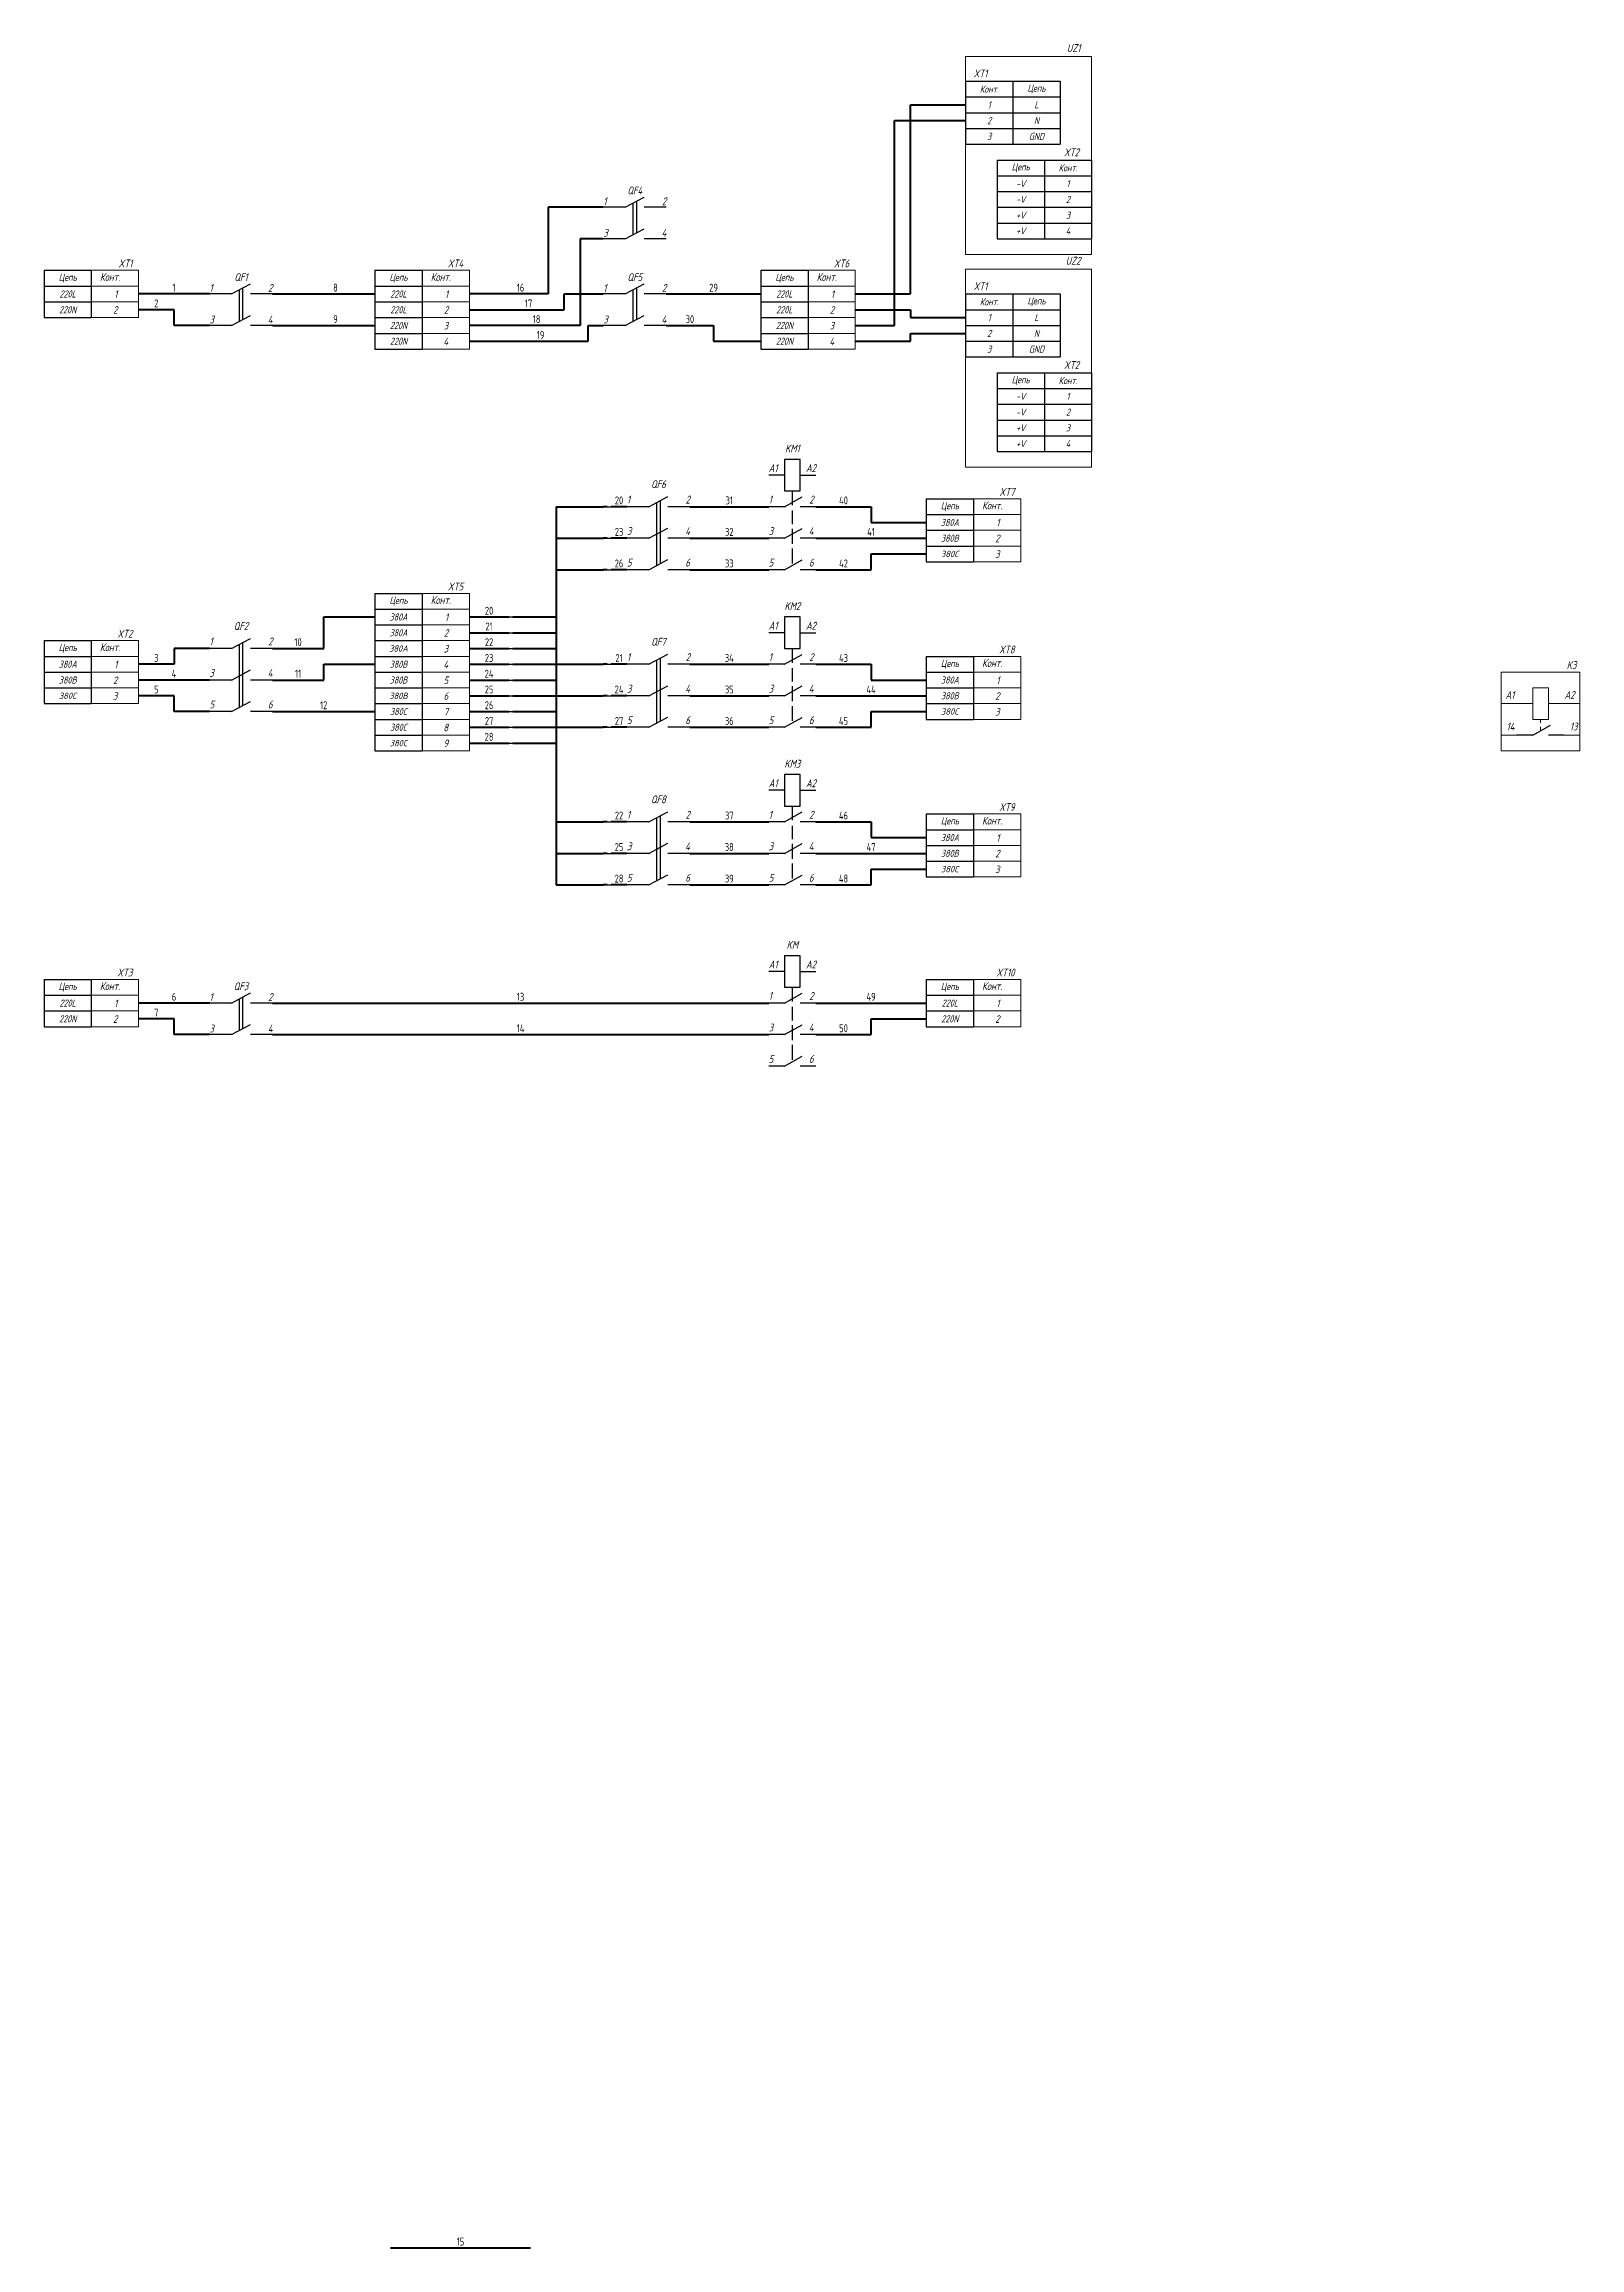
# Model space of a CAD drawing. Header units: inches. Extents: x 12 to 962, y -650 to 597.
# Drawn here: x 12 to 500, y -650 to 49 of the extents above; entities that cross this region are included whole.
import ezdxf
from ezdxf.enums import TextEntityAlignment as Align

# ---------------------------------------------------------------- set-up
doc = ezdxf.new("R2010")
doc.units = ezdxf.units.IN
doc.header["$MEASUREMENT"] = 0
doc.linetypes.add('JIS_02_1.2', pattern=[2.5, 1.25, -1.25])
for name, color, linetype in [('_MULTI_WIRE', 9, 'Continuous'), ('LINK', 9, 'Continuous'), ('SYMS', 7, 'Continuous'), ('TAGS', 150, 'Continuous'), ('TERMS', 123, 'Continuous'), ('WIRENO', 72, 'Continuous'), ('XS', 7, 'Continuous'), ('Провода', 7, 'Continuous'), ('ПУГВ_черный_1.5', 7, 'Continuous'), ('ПУГВ_черный_2.5', 7, 'Continuous'), ('ПУГВ_черный_6', 7, 'Continuous')]:
    doc.layers.add(name, color=color, linetype=linetype)
doc.styles.get("Standard").update_dxf_attribs({"font": 'arial.ttf'})
doc.styles.add('WD_IEC', font='ISOCP2.shx', dxfattribs={"width": 0.9, "height": 4})
doc.styles.add('ГОСТ_', font='cs_gost2304.shx', dxfattribs={"oblique": 15})

# ---------------------------------------------------------------- blocks, each defined once
blk = doc.blocks.new('*U33')
at = {"color": 0}
for p, q in [((-13, 5), (-7, 8.2)), ((-13, 5), (-20, 5)), ((0, 5), (-7, 5)), ((-13, -5), (-20, -5)), ((-13, -5), (-7, -1.8)), ((0, -5), (-7, -5))]:
    blk.add_line(p, q, dxfattribs=at)
for p, q in [((-10.57, 6.29), (-10.57, -3.71)), ((-9.48, 6.88), (-9.48, -3.12))]:
    blk.add_line(p, q)
at = {"oblique": 15, "flags": 4}
blk.add_attdef('SA0', (2.08, 11.04), '', height=2.5, dxfattribs=at)
blk = doc.blocks.new('HQQ_Выключатель двухполюсный8')
at = {"layer": 'XS', "color": 0}
blk.add_blockref('*U33', (20, 5), dxfattribs=at)
at = {"style": 'ГОСТ_', "oblique": 15}
blk.add_attdef('TAG1', text='', height=2.5, dxfattribs=at).set_placement((10, 15.33), align=Align.MIDDLE)
for tag, p, flags in [('MFG', (27.86, 16.55), 9), ('CAT', (27.86, 14.05), 9), ('ASSYCODE', (27.57, 12.13), 1), ('FAMILY', (26.73, -3.92), 1)]:
    blk.add_attdef(tag, p, '', height=1, dxfattribs=dict(at, flags=flags))
at = {"style": 'ГОСТ_', "oblique": 15, "flags": 1}
for tag, p in [('LOC', (30.29, 15.31)), ('XREF', (30.37, 7.56)), ('INST', (30.29, 10.31)), ('DESC2', (30.37, 1.52)), ('DESC1', (30.37, 4.76)), ('DESC3', (30.37, -1.72))]:
    blk.add_attdef(tag, text='', height=1, dxfattribs=at).set_placement(p, align=Align.RIGHT)
at = {"style": 'WD_IEC', "flags": 1}
for tag, p in [('X4TERM01', (0, 10)), ('X1TERM02', (20, 10)), ('X4TERM03', (0, 0)), ('X1TERM04', (20, 0))]:
    blk.add_attdef(tag, p, '', height=0.08, dxfattribs=at)
at = {"style": 'ГОСТ_', "oblique": 15}
for tag, p in [('TERM01', (0, 10.65)), ('TERM03', (0, 0.65))]:
    blk.add_attdef(tag, p, '', height=2.5, dxfattribs=at)
for tag, p in [('TERM02', (20, 10.65)), ('TERM04', (20, 0.65))]:
    blk.add_attdef(tag, text='', height=2.5, dxfattribs=at).set_placement(p, align=Align.RIGHT)
blk = doc.blocks.new('*U41')
at = {"color": 0}
for p, q in [((-13, 10), (-20, 10)), ((-13, 10), (-7, 13.2)), ((0, 10), (-7, 10)), ((-13, 0), (-7, 3.2)), ((0, 0), (-7, 0)), ((-13, 0), (-20, 0)), ((-13, -10), (-7, -6.8)), ((-13, -10), (-20, -10)), ((0, -10), (-7, -10))]:
    blk.add_line(p, q, dxfattribs=at)
for p, q in [((-10.57, 11.29), (-10.57, 6.29)), ((-9.48, 11.88), (-9.48, 6.88)), ((-10.57, 6.29), (-10.57, -3.71)), ((-9.48, 6.88), (-9.48, -3.12)), ((-10.57, -3.71), (-10.57, -8.71)), ((-9.48, -3.12), (-9.48, -8.12))]:
    blk.add_line(p, q)
at = {"oblique": 15, "flags": 4}
blk.add_attdef('SA0', (2.08, 11.04), '', height=2.5, dxfattribs=at)
blk = doc.blocks.new('HQQ_Выключатель трехполюсный4')
at = {"layer": 'XS', "color": 0}
blk.add_blockref('*U41', (20, 10), dxfattribs=at)
at = {"style": 'ГОСТ_', "oblique": 15}
blk.add_attdef('TAG1', text='', height=2.5, dxfattribs=at).set_placement((10, 27.14), align=Align.MIDDLE)
at = {"lineweight": 40, "style": 'ГОСТ_', "oblique": 15}
for tag, p in [('TERM01', (0, 21)), ('TERM03', (0, 11)), ('TERM05', (0, 1))]:
    blk.add_attdef(tag, p, '', height=2.5, dxfattribs=at)
for tag, p in [('TERM02', (20, 21)), ('TERM04', (20, 11)), ('TERM06', (20, 1))]:
    blk.add_attdef(tag, text='', height=2.5, dxfattribs=at).set_placement(p, align=Align.RIGHT)
at = {"lineweight": 40, "style": 'WD_IEC', "flags": 1}
for tag, p in [('INST', (33.07, 20.87)), ('LOC', (33.92, 17.87)), ('DESC2', (31.36, -0.96)), ('DESC1', (31.8, 2.28)), ('XREF', (32.48, 5.08)), ('DESC3', (31.39, -4.2))]:
    blk.add_attdef(tag, text='', height=1, dxfattribs=at).set_placement(p, align=Align.RIGHT)
for tag, p, height in [('MFG', (47.42, 22.12), 1), ('X4TERM01', (0, 20), 0.08), ('X1TERM02', (20, 20), 0.08), ('CAT', (47.42, 19.62), 1), ('X4TERM03', (0, 10), 0.08), ('X1TERM04', (20, 10), 0.08), ('ASSYCODE', (46, 7.25), 1), ('X4TERM05', (0, 0), 0.08), ('X1TERM06', (20, 0), 0.08), ('FAMILY', (46, 5.75), 1)]:
    blk.add_attdef(tag, p, '', height=height, dxfattribs=at)
blk = doc.blocks.new('WD_WNH')
at = {"linetype": 'Continuous', "style": 'WD_IEC', "width": 0.8}
blk.add_attdef('WIRENO', text='', height=2.5, dxfattribs=at).set_placement((0, 0.75), align=Align.CENTER)
at = {"style": 'WD_IEC', "flags": 1}
for tag, p in [('W08USER', (0, 0.375)), ('W04USER', (0, 0.875)), ('W05USER', (0, 0.75)), ('W09USER', (0, 0.25)), ('W03USER', (0, 1)), ('W06USER', (0, 0.625)), ('W07USER', (0, 0.5)), ('W02USER', (0, 1.125)), ('W01USER', (0, 1.25)), ('W10USER', (0, 0.125))]:
    blk.add_attdef(tag, text='', height=0.08, dxfattribs=at).set_placement(p, align=Align.CENTER)
blk = doc.blocks.new('*T58')
at = {"layer": 'Провода', "color": 0, "linetype": 'ByBlock', "lineweight": -2, "transparency": 16777216}
for p, q in [((0, 0), (15, 0)), ((0, 0), (0, -5)), ((15, 0), (15, -5)), ((0, -5), (15, -5))]:
    blk.add_line(p, q, dxfattribs=at)
at = {"layer": 'Провода', "color": 0, "transparency": 16777216, "insert": (7.5, -2.5), "char_height": 2.25, "width": 15, "attachment_point": 5, "style": 'ГОСТ_'}
blk.add_mtext('Цепь', dxfattribs=at)
blk = doc.blocks.new('HXT _КЛЕММНАЯ КОЛОДКА ШАПОЧКА3')
at = {"layer": 'SYMS', "lineweight": 15}
blk.add_line((15, 5), (15, 0), dxfattribs=at)
at = {"layer": 'SYMS', "color": 0, "linetype": 'ByBlock', "lineweight": 15}
for p, q in [((15, 5), (30, 5)), ((15, 0), (30, 0)), ((30, 5), (30, 0))]:
    blk.add_line(p, q, dxfattribs=at)
blk.add_blockref('*T58', (0, 5))
at = {"lineweight": 15, "style": 'ГОСТ_', "oblique": 15, "flags": 1}
for tag, p in [('MFG', (-25.9, 22.05)), ('CAT', (-25.9, 19.55)), ('ASSYCODE', (-31.45, 8.09)), ('FAMILY', (-28.24, 3.5))]:
    blk.add_attdef(tag, p, '', height=2.5, dxfattribs=at)
for tag, p in [('INST', (-20.09, 15.87)), ('LOC', (-20.09, 12.87)), ('XREF', (-20, 0.08)), ('DESC3', (-20, -9.2)), ('DESC2', (-20, -5.96)), ('DESC1', (-20, -2.72))]:
    blk.add_attdef(tag, text='', height=2.5, dxfattribs=at).set_placement(p, align=Align.RIGHT)
at = {"lineweight": 15, "style": 'ГОСТ_', "oblique": 15}
blk.add_attdef('TAG1', text='', height=2.5, dxfattribs=at).set_placement((28.03, 5.93), align=Align.RIGHT)
at = {"layer": 'SYMS', "color": 0, "linetype": 'ByBlock', "lineweight": 15, "insert": (17.71, 4.14), "char_height": 2.5, "attachment_point": 1, "style": 'ГОСТ_'}
blk.add_mtext_dynamic_manual_height_columns('Конт.', width=8.7488, gutter_width=12.5, heights=[0], dxfattribs=at)
blk = doc.blocks.new('HXT _КЛЕММА')
at = {"layer": 'SYMS', "lineweight": 15}
for points in [[(0, 5), (15, 5), (15, 0), (0, 0)], [(15, 5), (30, 5), (30, 0), (15, 0)]]:
    blk.add_lwpolyline(points, close=True, dxfattribs=at)
at = {"lineweight": 15, "style": 'ГОСТ_', "oblique": 15, "width": 1.035276, "flags": 1}
for tag, p in [('INST', (-15.09, 10.87)), ('LOC', (-15.09, 7.87)), ('TAG2', (28.33, 6.37)), ('XREF', (-15.07, -1.58)), ('DESC2', (-15.07, -7.62)), ('DESC1', (-15.07, -4.38)), ('DESC3', (-15.07, -10.86))]:
    blk.add_attdef(tag, text='', height=2.41, dxfattribs=at).set_placement(p, align=Align.RIGHT)
for tag, p in [('FAMILY', (-23.94, 1.79)), ('TERM02', (0, 3.5))]:
    blk.add_attdef(tag, p, '', height=2.41, dxfattribs=at)
at = {"lineweight": 15, "style": 'WD_IEC', "flags": 1}
for tag, p in [('X4TERM02', (0, 2.5)), ('X1TERM01', (30, 2.5))]:
    blk.add_attdef(tag, p, '', height=0.08, dxfattribs=at)
at = {"lineweight": 15, "style": 'ГОСТ_', "oblique": 15, "width": 1.035276}
blk.add_attdef('TERM01', text='', height=2.41, dxfattribs=at).set_placement((23.26, 1.22), align=Align.RIGHT)
blk = doc.blocks.new('*T60')
at = {"layer": 'Провода', "color": 0, "linetype": 'ByBlock', "lineweight": -2, "transparency": 16777216}
for p, q in [((0, 0), (15, 0)), ((0, 0), (0, -10)), ((15, 0), (15, -10)), ((0, -5), (15, -5)), ((0, -10), (15, -10))]:
    blk.add_line(p, q, dxfattribs=at)
at = {"layer": 'Провода', "color": 0, "transparency": 16777216, "char_height": 2.25, "width": 15, "attachment_point": 5, "style": 'ГОСТ_'}
for s, insert in [('220N', (7.5, -7.5)), ('220L', (7.5, -2.5))]:
    blk.add_mtext(s, dxfattribs=dict(at, insert=insert))
blk = doc.blocks.new('*T61')
at = {"layer": 'Провода', "color": 0, "linetype": 'ByBlock', "lineweight": -2, "transparency": 16777216}
for p, q in [((0, 0), (15, 0)), ((0, 0), (0, -15)), ((15, 0), (15, -15)), ((0, -5), (15, -5)), ((0, -10), (15, -10)), ((0, -15), (15, -15))]:
    blk.add_line(p, q, dxfattribs=at)
at = {"layer": 'Провода', "color": 0, "transparency": 16777216, "width": 15, "attachment_point": 5, "style": 'ГОСТ_'}
for s, insert, char_height in [('380A', (7.5, -2.5), 2.25), ('380B', (7.5, -7.5), 2.25), ('380C', (7.5, -12.5), 2)]:
    blk.add_mtext(s, dxfattribs=dict(at, insert=insert, char_height=char_height))
blk = doc.blocks.new('*T62')
at = {"layer": 'Провода', "color": 0, "linetype": 'ByBlock', "lineweight": -2, "transparency": 16777216}
for p, q in [((0, 0), (15, 0)), ((0, 0), (0, -10)), ((15, 0), (15, -10)), ((0, -5), (15, -5)), ((0, -10), (15, -10))]:
    blk.add_line(p, q, dxfattribs=at)
at = {"layer": 'Провода', "color": 0, "transparency": 16777216, "char_height": 2.25, "width": 15, "attachment_point": 5, "style": 'ГОСТ_'}
for s, insert in [('220N', (7.5, -7.5)), ('220L', (7.5, -2.5))]:
    blk.add_mtext(s, dxfattribs=dict(at, insert=insert))
blk = doc.blocks.new('*T63')
at = {"layer": 'Провода', "color": 0, "linetype": 'ByBlock', "lineweight": -2, "transparency": 16777216}
for p, q in [((0, 0), (15, 0)), ((0, 0), (0, -20)), ((15, 0), (15, -20)), ((0, -5), (15, -5)), ((0, -10), (15, -10)), ((0, -15), (15, -15)), ((0, -20), (15, -20))]:
    blk.add_line(p, q, dxfattribs=at)
at = {"layer": 'Провода', "color": 0, "transparency": 16777216, "char_height": 2.25, "width": 15, "attachment_point": 5, "style": 'ГОСТ_'}
for s, insert in [('220L', (7.5, -2.5)), ('220L', (7.5, -7.5)), ('220N', (7.5, -12.5)), ('220N', (7.5, -17.5))]:
    blk.add_mtext(s, dxfattribs=dict(at, insert=insert))
blk = doc.blocks.new('*T64')
at = {"layer": 'Провода', "color": 0, "linetype": 'ByBlock', "lineweight": -2, "transparency": 16777216}
for p, q in [((0, 0), (15, 0)), ((0, 0), (0, -45)), ((15, 0), (15, -45)), ((0, -5), (15, -5)), ((0, -10), (15, -10)), ((0, -15), (15, -15)), ((0, -20), (15, -20)), ((0, -25), (15, -25)), ((0, -30), (15, -30)), ((0, -35), (15, -35)), ((0, -40), (15, -40)), ((0, -45), (15, -45))]:
    blk.add_line(p, q, dxfattribs=at)
at = {"layer": 'Провода', "color": 0, "transparency": 16777216, "width": 15, "attachment_point": 5, "style": 'ГОСТ_'}
for s, insert, char_height in [('380A', (7.5, -2.5), 2.25), ('380A', (7.5, -7.5), 2.25), ('380A', (7.5, -12.5), 2), ('380B', (7.5, -17.5), 2.25), ('380B', (7.5, -22.5), 2.25), ('380B', (7.5, -27.5), 2), ('380C', (7.5, -32.5), 2.25), ('380C', (7.5, -37.5), 2.25), ('380C', (7.5, -42.5), 2)]:
    blk.add_mtext(s, dxfattribs=dict(at, insert=insert, char_height=char_height))
blk = doc.blocks.new('*T65')
at = {"layer": 'Провода', "color": 0, "linetype": 'ByBlock', "lineweight": -2, "transparency": 16777216}
for p, q in [((0, 0), (15, 0)), ((0, 0), (0, -20)), ((15, 0), (15, -20)), ((0, -5), (15, -5)), ((0, -10), (15, -10)), ((0, -15), (15, -15)), ((0, -20), (15, -20))]:
    blk.add_line(p, q, dxfattribs=at)
at = {"layer": 'Провода', "color": 0, "transparency": 16777216, "char_height": 2.25, "width": 15, "attachment_point": 5, "style": 'ГОСТ_'}
for s, insert in [('220L', (7.5, -2.5)), ('220L', (7.5, -7.5)), ('220N', (7.5, -12.5)), ('220N', (7.5, -17.5))]:
    blk.add_mtext(s, dxfattribs=dict(at, insert=insert))
blk = doc.blocks.new('*T66')
at = {"layer": 'Провода', "color": 0, "linetype": 'ByBlock', "lineweight": -2, "transparency": 16777216}
for p, q in [((0, 0), (15, 0)), ((0, 0), (0, -15)), ((15, 0), (15, -15)), ((0, -5), (15, -5)), ((0, -10), (15, -10)), ((0, -15), (15, -15))]:
    blk.add_line(p, q, dxfattribs=at)
at = {"layer": 'Провода', "color": 0, "transparency": 16777216, "width": 15, "attachment_point": 5, "style": 'ГОСТ_'}
for s, insert, char_height in [('380A', (7.5, -2.5), 2.25), ('380B', (7.5, -7.5), 2.25), ('380C', (7.5, -12.5), 2)]:
    blk.add_mtext(s, dxfattribs=dict(at, insert=insert, char_height=char_height))
blk = doc.blocks.new('*T67')
at = {"layer": 'Провода', "color": 0, "linetype": 'ByBlock', "lineweight": -2, "transparency": 16777216}
for p, q in [((0, 0), (15, 0)), ((0, 0), (0, -15)), ((15, 0), (15, -15)), ((0, -5), (15, -5)), ((0, -10), (15, -10)), ((0, -15), (15, -15))]:
    blk.add_line(p, q, dxfattribs=at)
at = {"layer": 'Провода', "color": 0, "transparency": 16777216, "width": 15, "attachment_point": 5, "style": 'ГОСТ_'}
for s, insert, char_height in [('380A', (7.5, -2.5), 2.25), ('380B', (7.5, -7.5), 2.25), ('380C', (7.5, -12.5), 2)]:
    blk.add_mtext(s, dxfattribs=dict(at, insert=insert, char_height=char_height))
blk = doc.blocks.new('*T68')
at = {"layer": 'Провода', "color": 0, "linetype": 'ByBlock', "lineweight": -2, "transparency": 16777216}
for p, q in [((0, 0), (15, 0)), ((0, 0), (0, -15)), ((15, 0), (15, -15)), ((0, -5), (15, -5)), ((0, -10), (15, -10)), ((0, -15), (15, -15))]:
    blk.add_line(p, q, dxfattribs=at)
at = {"layer": 'Провода', "color": 0, "transparency": 16777216, "width": 15, "attachment_point": 5, "style": 'ГОСТ_'}
for s, insert, char_height in [('380A', (7.5, -2.5), 2.25), ('380B', (7.5, -7.5), 2.25), ('380C', (7.5, -12.5), 2)]:
    blk.add_mtext(s, dxfattribs=dict(at, insert=insert, char_height=char_height))
blk = doc.blocks.new('*T69')
at = {"layer": 'Провода', "color": 0, "linetype": 'ByBlock', "lineweight": -2, "transparency": 16777216}
for p, q in [((0, 0), (15, 0)), ((0, 0), (0, -10)), ((15, 0), (15, -10)), ((0, -5), (15, -5)), ((0, -10), (15, -10))]:
    blk.add_line(p, q, dxfattribs=at)
at = {"layer": 'Провода', "color": 0, "transparency": 16777216, "char_height": 2.25, "width": 15, "attachment_point": 5, "style": 'ГОСТ_'}
for s, insert in [('220N', (7.5, -7.5)), ('220L', (7.5, -2.5))]:
    blk.add_mtext(s, dxfattribs=dict(at, insert=insert))
blk = doc.blocks.new('HA1S1_INLINE')
blk.add_line((0, 0), (1.25, 0))
at = {"style": 'WD_IEC'}
for tag, height, flags, p in [('WIRENO', 2.5, 8, (0, 1)), ('SIGCODE', 1, 1, (5, 1.8))]:
    blk.add_attdef(tag, text='', height=height, dxfattribs=dict(at, flags=flags)).set_placement(p, align=Align.RIGHT)
at = {"style": 'WD_IEC', "flags": 1}
for tag, p in [('X4TERM01', (0, 0)), ('X1TERM02', (1.25, 0))]:
    blk.add_attdef(tag, p, '', height=0.32, dxfattribs=at)
at = {"style": 'WD_IEC'}
blk.add_attdef('DESC1', text='', height=2.5, dxfattribs=at).set_placement((0, -1), align=Align.TOP_RIGHT)
blk.add_attdef('XREF', text='', height=2.5, dxfattribs=at).set_placement((1.25, -1), align=Align.TOP_LEFT)
blk = doc.blocks.new('HA1D3_INLINE')
blk.add_line((-1.25, 0), (0, 0))
at = {"style": 'WD_IEC'}
for tag, height, flags, p in [('WIRENO', 2.5, 8, (-1.25, 1)), ('SIGCODE', 1, 1, (3.75, 1.8))]:
    blk.add_attdef(tag, text='', height=height, dxfattribs=dict(at, flags=flags)).set_placement(p, align=Align.RIGHT)
at = {"style": 'WD_IEC', "flags": 1}
for tag, p in [('X4TERM02', (-1.25, 0)), ('X1TERM01', (0, 0))]:
    blk.add_attdef(tag, p, '', height=0.32, dxfattribs=at)
at = {"style": 'WD_IEC'}
blk.add_attdef('DESC1', text='', height=2.5, dxfattribs=at).set_placement((-1.25, -1), align=Align.TOP_RIGHT)
blk.add_attdef('XREF', text='', height=2.5, dxfattribs=at).set_placement((0, -1), align=Align.TOP_LEFT)
blk = doc.blocks.new('HCR1')
for p, q in [((-2.5, 0), (-7.5, 0)), ((2.5, 0), (7.5, 0))]:
    blk.add_line(p, q)
blk.add_lwpolyline([(-2.5, -5), (2.5, -5), (2.5, 5), (-2.5, 5)], close=True)
at = {"style": 'WD_IEC'}
for tag, p in [('INST', (-2.5, 13.62)), ('TAG1', (-2.5, 6.62)), ('LOC', (-2.5, 10.12)), ('DESC2', (-2.5, -13.5)), ('DESC1', (-2.5, -10)), ('DESC3', (-2.5, -17))]:
    blk.add_attdef(tag, text='', height=2.5, dxfattribs=at).set_placement(p, align=Align.RIGHT)
for tag, p, height, flags in [('MFG', (4.92, 12.12), 1.5, 9), ('CAT', (4.92, 9.62), 1.5, 9), ('X4TERM01', (-7.5, 0), 0.32, 1), ('TERM01', (-7.5, 1), 2, 8), ('X2LINK', (0, 5), 0.32, 1), ('X1TERM02', (7.5, 0), 0.32, 1), ('X8LINK', (0, -5), 0.32, 1), ('ASSYCODE', (3.5, -1.5), 1, 1), ('FAMILY', (3.5, -3), 1, 1), ('CATDESC', (3.5, -4.5), 1, 1)]:
    blk.add_attdef(tag, p, '', height=height, dxfattribs=dict(at, flags=flags))
at = {"style": 'WD_IEC', "flags": 8}
blk.add_attdef('TERM02', text='', height=2, dxfattribs=at).set_placement((7.5, 1), align=Align.RIGHT)
at = {"lineweight": 15, "style": 'WD_IEC'}
for tag, p in [('NO', (26.25, 0)), ('NC', (26.25, -4))]:
    blk.add_attdef(tag, text='', height=2.5, dxfattribs=at).set_placement(p, align=Align.RIGHT)
for tag, p in [('XREFNO', (27.75, 0)), ('XREFNC', (27.75, -4))]:
    blk.add_attdef(tag, p, '', height=2.5, dxfattribs=at)
blk = doc.blocks.new('HCR21')
for p, q in [((-7.5, 0), (-2.5, 0)), ((2.5, 0), (-3.125, 3.125)), ((2.5, 0), (7.5, 0))]:
    blk.add_line(p, q)
at = {"style": 'WD_IEC'}
for tag, p in [('INST', (-2.5, 11.125)), ('LOC', (-2.5, 7.625)), ('TAG2', (-2.5, 4.125)), ('DESC2', (-2.5, -13.5)), ('DESC1', (-2.5, -10)), ('DESC3', (-2.5, -17))]:
    blk.add_attdef(tag, text='', height=2.5, dxfattribs=at).set_placement(p, align=Align.RIGHT)
for tag, p, height, flags in [('X4TERM01', (-7.5, 0), 0.32, 1), ('TERM01', (-7.5, 1), 2, 8), ('X2LINK', (0, 2), 0.32, 1), ('X8LINK', (0, 0.5), 0.32, 1), ('X1TERM02', (7.5, 0), 0.32, 1), ('CONTACT', (6.5, -2.25), 1, 1), ('FAMILY', (6.5, -3.75), 1, 1)]:
    blk.add_attdef(tag, p, '', height=height, dxfattribs=dict(at, flags=flags))
at = {"style": 'WD_IEC', "flags": 8}
for tag, height, p in [('TERM02', 2, (7.5, 1)), ('XREF', 2.5, (-2.5, -6.25))]:
    blk.add_attdef(tag, text='', height=height, dxfattribs=at).set_placement(p, align=Align.RIGHT)
blk = doc.blocks.new('HKM_Контактор трёхполюсный4')
at = {"layer": 'LINK'}
for points in [[(7.5, 24.75), (7.5, 20.5)], [(7.5, 18.75), (7.5, 14.5)], [(7.5, 13), (7.5, 8.25)], [(7.5, 6.75), (7.5, 2)]]:
    blk.add_lwpolyline(points, dxfattribs=at)
at = {"layer": 'SYMS'}
ref = blk.add_blockref('HCR1', (7.5, 30), dxfattribs=at)
ref.add_attrib('TERM01', 'A1', (0, 31), dxfattribs={"layer": 'TERMS', "height": 2.5, "style": 'ГОСТ_', "oblique": 15, "flags": 8})
ref.add_attrib('TERM02', 'A2', dxfattribs={"layer": 'TERMS', "height": 2.5, "style": 'ГОСТ_', "oblique": 15, "flags": 8}).set_placement((15, 31), align=Align.RIGHT)
ref = blk.add_blockref('HCR21', (7.5, 20), dxfattribs=dict(at, xscale=-1))
ref.add_attrib('TERM01', '1', (0, 21), dxfattribs={"layer": 'TERMS', "height": 2.5, "style": 'ГОСТ_', "oblique": 15, "flags": 8})
ref.add_attrib('TERM02', '2', dxfattribs={"layer": 'TERMS', "height": 2.5, "style": 'ГОСТ_', "oblique": 15, "flags": 8}).set_placement((14.23, 21), align=Align.RIGHT)
ref = blk.add_blockref('HCR21', (7.5, 10), dxfattribs=dict(at, xscale=-1))
ref.add_attrib('TERM01', '3', (0, 11), dxfattribs={"layer": 'TERMS', "height": 2.5, "style": 'ГОСТ_', "oblique": 15, "flags": 8})
ref.add_attrib('TERM02', '4', dxfattribs={"layer": 'TERMS', "height": 2.5, "style": 'ГОСТ_', "oblique": 15, "flags": 8}).set_placement((14.23, 11), align=Align.RIGHT)
ref = blk.add_blockref('HCR21', (7.5, 0), dxfattribs=dict(at, xscale=-1))
ref.add_attrib('TERM01', '5', (0, 1), dxfattribs={"layer": 'TERMS', "height": 2.5, "style": 'ГОСТ_', "oblique": 15, "flags": 8})
ref.add_attrib('TERM02', '6', dxfattribs={"layer": 'TERMS', "height": 2.5, "style": 'ГОСТ_', "oblique": 15, "flags": 8}).set_placement((14.23, 1), align=Align.RIGHT)
at = {"style": 'ГОСТ_', "oblique": 15}
blk.add_attdef('TAG1', text='', height=2.5, dxfattribs=at).set_placement((7.5, 38.45), align=Align.MIDDLE)
at = {"style": 'WD_IEC', "width": 0.8}
for tag, p in [('TERM01', (-0.08, 30.29)), ('TERM03', (-0.08, 20.29)), ('TERM05', (-0.08, 10.29)), ('TERM07', (0, 0.5))]:
    blk.add_attdef(tag, p, '', height=1, dxfattribs=at)
at = {"style": 'WD_IEC'}
for tag, p, height, flags in [('X4TERM01', (0, 30), 0.04, 1), ('X1TERM02', (15, 30), 0.04, 1), ('MFG', (35.12, 21.28), 1, 9), ('X4TERM03', (0, 20), 0.04, 1), ('X1TERM04', (15, 20), 0.04, 1), ('ASSYCODE', (34.03, 15.47), 1, 1), ('FAMILY', (34.03, 13.97), 1, 1), ('CAT', (35.12, 18.78), 1, 9), ('X4TERM05', (0, 10), 0.04, 1), ('X1TERM06', (15, 10), 0.04, 1), ('X4TERM07', (0, 0), 0.04, 1), ('X1TERM08', (15, 0), 0.04, 1)]:
    blk.add_attdef(tag, p, '', height=height, dxfattribs=dict(at, flags=flags))
at = {"style": 'WD_IEC', "width": 0.8}
for tag, p in [('TERM02', (14.92, 30.29)), ('TERM04', (14.92, 20.29)), ('TERM06', (14.92, 10.29)), ('TERM08', (15, 0.5))]:
    blk.add_attdef(tag, text='', height=1, dxfattribs=at).set_placement(p, align=Align.RIGHT)
at = {"style": 'WD_IEC'}
for tag, p in [('XREF', (38.17, 14.13)), ('LOC', (37.76, 17.85)), ('INST', (38.91, 15.05)), ('DESC2', (38.17, 8.09)), ('DESC1', (38.17, 11.33)), ('DESC3', (38.17, 4.85))]:
    blk.add_attdef(tag, text='', height=1, dxfattribs=at).set_placement(p, align=Align.RIGHT)
blk = doc.blocks.new('*T166')
at = {"layer": 'Провода', "color": 0, "linetype": 'ByBlock', "lineweight": -2, "transparency": 16777216}
for p, q in [((0, 0), (30, 0)), ((0, 0), (0, -20)), ((15, 0), (15, -20)), ((30, 0), (30, -20)), ((0, -5), (30, -5)), ((0, -10), (30, -10)), ((0, -15), (30, -15)), ((0, -20), (30, -20))]:
    blk.add_line(p, q, dxfattribs=at)
at = {"layer": 'Провода', "color": 0, "transparency": 16777216, "char_height": 2.25, "width": 15, "attachment_point": 5, "style": 'ГОСТ_'}
for s, insert in [('{\\C256;Конт.}', (7.5, -2.5)), ('1', (7.5, -7.5)), ('Цепь', (22.5, -2.5)), ('L', (22.5, -7.5)), ('2', (7.5, -12.5)), ('N', (22.5, -12.5)), ('3', (7.5, -17.5)), ('GND', (22.5, -17.5))]:
    blk.add_mtext(s, dxfattribs=dict(at, insert=insert))
blk = doc.blocks.new('*T167')
at = {"layer": 'Провода', "color": 0, "linetype": 'ByBlock', "lineweight": -2, "transparency": 16777216}
for p, q in [((0, 0), (30, 0)), ((0, 0), (0, -25)), ((15, 0), (15, -25)), ((30, 0), (30, -25)), ((0, -5), (30, -5)), ((0, -10), (30, -10)), ((0, -15), (30, -15)), ((0, -20), (30, -20)), ((0, -25), (30, -25))]:
    blk.add_line(p, q, dxfattribs=at)
at = {"layer": 'Провода', "color": 0, "transparency": 16777216, "char_height": 2.25, "width": 15, "attachment_point": 5, "style": 'ГОСТ_'}
for s, insert in [('Цепь', (7.5, -2.5)), ('-V', (7.5, -7.5)), ('{\\C256;Конт.}', (22.5, -2.5)), ('1', (22.5, -7.5)), ('-V', (7.5, -12.5)), ('2', (22.5, -12.5)), ('+V', (7.5, -17.5)), ('3', (22.5, -17.5)), ('+V', (7.5, -22.5)), ('4', (22.5, -22.5))]:
    blk.add_mtext(s, dxfattribs=dict(at, insert=insert))
blk = doc.blocks.new('HUZ_MEANWELL_220_24_5')
blk.add_line((40, 30), (40, 25))
at = {"layer": 'SYMS', "color": 0, "lineweight": 15}
blk.add_line((10, 10), (10, 5), dxfattribs=at)
at = {"layer": 'SYMS', "lineweight": 15}
blk.add_lwpolyline([(0, 62.85), (40, 62.85), (40, 0), (0, 0)], close=True, dxfattribs=at)
for name, p in [('*T166', (0, 55)), ('*T167', (10, 30))]:
    blk.add_blockref(name, p)
at = {"style": 'ГОСТ_', "oblique": 15}
blk.add_attdef('TAG1', text='', height=2.5, dxfattribs=at).set_placement((36.47, 64.28), align=Align.RIGHT)
at = {"style": 'WD_IEC', "width": 0.8, "flags": 1}
for tag, p in [('TERM01', (0, 48.5)), ('TERM02', (0, 43.5)), ('TERM03', (0, 38.5))]:
    blk.add_attdef(tag, p, '', height=2, dxfattribs=at)
at = {"style": 'WD_IEC', "flags": 1}
for tag, p in [('X4TERM01', (0, 47.5)), ('X4TERM02', (0, 42.5)), ('X4TERM03', (0, 37.5))]:
    blk.add_attdef(tag, p, '', height=0.08, dxfattribs=at)
at = {"style": 'ГОСТ_', "oblique": 15, "flags": 1}
for tag, p in [('INST', (54.83, 44)), ('LOC', (53.63, 35)), ('DESC1', (52.5, 20)), ('XREF', (54.58, 24.68)), ('DESC2', (52.77, 15)), ('DESC3', (47.74, 10))]:
    blk.add_attdef(tag, text='', height=1, dxfattribs=at).set_placement(p, align=Align.RIGHT)
at = {"style": 'ГОСТ_', "oblique": 15}
for tag, p, flags in [('MFG', (51.43, 37.5), 9), ('CAT', (51.43, 40), 9), ('ASSYCODE', (47.69, 32.32), 1), ('FAMILY', (47.69, 30), 1)]:
    blk.add_attdef(tag, p, '', height=1, dxfattribs=dict(at, flags=flags))
at = {"lineweight": 40, "style": 'WD_IEC', "width": 0.8, "flags": 1}
for tag, p in [('TERM04', (40, 23.5)), ('TERM05', (40, 18.5)), ('TERM06', (40, 13.5)), ('TERM07', (40, 8.5))]:
    blk.add_attdef(tag, text='', height=2, dxfattribs=at).set_placement(p, align=Align.RIGHT)
at = {"flags": 1}
for tag, p in [('X4LINK', (40, 22.5)), ('X5LINK', (40, 17.5)), ('X6LINK', (40, 12.5)), ('X7LINK', (40, 7.5))]:
    blk.add_attdef(tag, p, '', height=0.01, dxfattribs=at)
at = {"lineweight": 40, "style": 'WD_IEC', "flags": 1}
for tag, p in [('X1TERM04', (40, 22.5)), ('X1TERM05', (40, 17.5)), ('X1TERM06', (40, 12.5)), ('X1TERM07', (40, 7.5))]:
    blk.add_attdef(tag, p, '', height=0.08, dxfattribs=at)
at = {"layer": 'SYMS', "color": 0, "lineweight": 15, "char_height": 2.5, "attachment_point": 1, "style": 'ГОСТ_'}
for s, insert in [('XT1', (2.5, 58.69)), ('XT2', (31.22, 33.69))]:
    blk.add_mtext_dynamic_manual_height_columns(s, width=8.7488, gutter_width=12.5, heights=[0], dxfattribs=dict(at, insert=insert))
blk = doc.blocks.new('VCR21')
for p, q in [((0, 7.5), (0, 2.5)), ((0, -2.5), (-3.125, 3.125)), ((0, -2.5), (0, -7.5))]:
    blk.add_line(p, q)
at = {"style": 'WD_IEC'}
for tag, p in [('INST', (-5.25, 7.75)), ('TAG2', (-5.25, 0.75)), ('LOC', (-5.25, 4.25)), ('DESC1', (-5.25, -7.6)), ('XREF', (-5.25, -3.75)), ('DESC3', (-5.25, -14.6)), ('DESC2', (-5.25, -11.1))]:
    blk.add_attdef(tag, text='', height=2.5, dxfattribs=at).set_placement(p, align=Align.RIGHT)
blk.add_attdef('TERM01', text='', height=2, rotation=90, dxfattribs=at).set_placement((-1, 7.5), align=Align.RIGHT)
at = {"style": 'WD_IEC', "flags": 1}
for tag, p, height in [('X2TERM01', (0, 7.5), 0.32), ('X4LINK', (-2, 0), 0.32), ('X1LINK', (-0.5, 0), 0.32), ('CONTACT', (4, -3.5), 1), ('FAMILY', (4, -5), 1), ('X8TERM02', (0, -7.5), 0.32)]:
    blk.add_attdef(tag, p, '', height=height, dxfattribs=at)
at = {"style": 'WD_IEC'}
blk.add_attdef('TERM02', (-1, -7.5), '', height=2, rotation=90, dxfattribs=at)
blk = doc.blocks.new('HК _CAD32 BD_2_сокр')
at = {"layer": 'SYMS', "lineweight": 15}
for p, q in [((5, 15), (0, 15)), ((10, 15), (5, 15)), ((15, 15), (20, 15)), ((25, 15), (20, 15)), ((5, 5), (0, 5)), ((25, 5), (20, 5))]:
    blk.add_line(p, q, dxfattribs=at)
at = {"layer": 'SYMS', "linetype": 'JIS_02_1.2', "lineweight": 15}
blk.add_line((12.5, 6.39), (12.5, 10), dxfattribs=at)
at = {"layer": 'SYMS', "lineweight": 15}
for points in [[(0, 25), (25, 25), (25, 0), (0, 0)], [(15, 20), (10, 20), (10, 10), (15, 10)]]:
    blk.add_lwpolyline(points, close=True, dxfattribs=at)
at = {"layer": 'SYMS', "linetype": 'ByBlock', "lineweight": 15, "rotation": 270}
blk.add_blockref('VCR21', (12.5, 5), dxfattribs=at)
at = {"style": 'ГОСТ_', "oblique": 15}
blk.add_attdef('TAG1', text='', height=2.5, dxfattribs=at).set_placement((23.87, 25.99), align=Align.RIGHT)
at = {"style": 'ГОСТ_', "oblique": 15, "width": 1.189272, "flags": 1}
for tag, p in [('ASSYCODE', (-19.84, 15.83)), ('FAMILY', (-18.34, 15.83))]:
    blk.add_attdef(tag, p, '', height=2.18, dxfattribs=at)
at = {"style": 'ГОСТ_', "oblique": 15, "width": 1.189272}
for tag, flags, p in [('MFG', 9, (-14.28, 13.5)), ('LOC', 1, (-14.79, 6)), ('INST', 1, (-11, 8.5)), ('CAT', 9, (-11.52, 10.62)), ('DESC1', 1, (-14.58, 0.65)), ('XREF', 1, (-14.83, 3.5)), ('DESC2', 1, (-10.69, -0.05)), ('DESC3', 1, (-7.5, 0))]:
    blk.add_attdef(tag, text='', height=2.18, dxfattribs=dict(at, flags=flags)).set_placement(p, align=Align.RIGHT)
at = {"lineweight": 40, "style": 'WD_IEC', "flags": 1}
for tag, p in [('X4TERM01', (0, 15)), ('X1TERM02', (25, 15)), ('X4TERM03', (0, 5)), ('X1TERM04', (25, 5))]:
    blk.add_attdef(tag, p, '', height=0.08, dxfattribs=at)
at = {"lineweight": 40, "style": 'WD_IEC', "width": 0.8}
for tag, p in [('TERM01', (0, 16)), ('TERM03', (0, 6))]:
    blk.add_attdef(tag, p, '', height=2, dxfattribs=at)
for tag, p in [('TERM02', (25, 16)), ('TERM04', (25, 6))]:
    blk.add_attdef(tag, text='', height=2, dxfattribs=at).set_placement(p, align=Align.RIGHT)
at = {"layer": 'SYMS', "linetype": 'ByBlock', "lineweight": 15, "char_height": 2.5, "style": 'ГОСТ_'}
for s, insert, attachment_point in [('A1', (1.35, 18.99), 1), ('A2', (20.08, 18.99), 1), ('14', (4.2, 8.99), 3), ('13', (24.2, 8.99), 3)]:
    blk.add_mtext_dynamic_manual_height_columns(s, width=4.6659, gutter_width=12.5, heights=[0], dxfattribs=dict(at, insert=insert, attachment_point=attachment_point))

msp = doc.modelspace()

# ---------------------------------------------------------------- linework, layer by layer
at = {"lineweight": 40}
for p, q in [((175, -97.5), (175, -217.5)), ((175, -97.5), (190, -97.5)), ((175, -107.5), (190, -107.5)), ((175, -117.5), (190, -117.5)), ((162.5, -132.5), (175, -132.5)), ((162.5, -137.5), (175, -137.5)), ((162.5, -142.5), (175, -142.5)), ((162.5, -147.5), (175, -147.5)), ((162.5, -152.5), (175, -152.5)), ((175, -147.5), (190, -147.5)), ((162.5, -157.5), (175, -157.5)), ((175, -157.5), (190, -157.5)), ((162.5, -162.5), (175, -162.5)), ((162.5, -167.5), (175, -167.5)), ((175, -167.5), (190, -167.5)), ((162.5, -172.5), (175, -172.5)), ((175, -197.5), (190, -197.5)), ((175, -207.5), (190, -207.5)), ((175, -217.5), (190, -217.5))]:
    msp.add_line(p, q, dxfattribs=at)
at = {"layer": '_MULTI_WIRE', "lineweight": 40}
for p, q in [((191.25, -97.5), (190, -97.5)), ((191.25, -107.5), (190, -107.5)), ((191.25, -117.5), (190, -117.5)), ((161.25, -132.5), (162.5, -132.5)), ((161.25, -137.5), (162.5, -137.5)), ((161.25, -142.5), (162.5, -142.5)), ((161.25, -147.5), (162.5, -147.5)), ((161.25, -152.5), (162.5, -152.5)), ((191.25, -147.5), (190, -147.5)), ((161.25, -157.5), (162.5, -157.5)), ((191.25, -157.5), (190, -157.5)), ((161.25, -162.5), (162.5, -162.5)), ((161.25, -167.5), (162.5, -167.5)), ((191.25, -167.5), (190, -167.5)), ((161.25, -172.5), (162.5, -172.5)), ((191.25, -197.5), (190, -197.5)), ((191.25, -207.5), (190, -207.5)), ((191.25, -217.5), (190, -217.5))]:
    msp.add_line(p, q, dxfattribs=at)
at = {"layer": 'ПУГВ_черный_1.5', "lineweight": 40}
for p, q in [((287.5, -30), (287.5, 30)), ((287.5, 30), (305, 30)), ((282.42, -40), (282.42, 25)), ((282.42, 25), (305, 25)), ((190, -2.5), (172.5, -2.5)), ((172.5, -2.5), (172.5, -30)), ((190, -12.5), (182.66, -12.5)), ((182.66, -12.5), (182.66, -40)), ((65, -30), (42.5, -30)), ((85, -30), (117.5, -30)), ((172.5, -30), (147.5, -30)), ((177.58, -35), (177.58, -30)), ((177.58, -30), (190, -30)), ((210, -30), (240, -30)), ((270, -30), (287.5, -30)), ((53.75, -35), (42.5, -35)), ((53.75, -40), (53.75, -35)), ((65, -40), (53.75, -40)), ((85, -40), (117.5, -40)), ((147.5, -35), (177.58, -35)), ((182.66, -40), (147.5, -40)), ((185.2, -45), (185.2, -40)), ((185.2, -40), (190, -40)), ((210, -40), (225, -40)), ((225, -40), (225, -45)), ((270, -35), (287.5, -35)), ((270, -40), (282.42, -40)), ((287.5, -35), (287.5, -37.5)), ((287.5, -37.5), (305, -37.5)), ((147.5, -45), (185.2, -45)), ((225, -45), (240, -45)), ((270, -45), (287.5, -45)), ((287.5, -45), (287.5, -42.5)), ((287.5, -42.5), (305, -42.5)), ((65, -255), (42.5, -255)), ((85, -255), (242.5, -255)), ((53.75, -260), (42.5, -260)), ((53.75, -265), (53.75, -260)), ((65, -265), (53.75, -265)), ((85, -265), (242.5, -265))]:
    msp.add_line(p, q, dxfattribs=at)
at = {"layer": 'ПУГВ_черный_2.5', "lineweight": 40}
for p, q in [((197.5, -97.5), (192.5, -97.5)), ((217.5, -97.5), (242.5, -97.5)), ((257.5, -97.5), (275, -97.5)), ((275, -97.5), (275, -102.5)), ((275, -102.5), (292.5, -102.5)), ((197.5, -107.5), (192.5, -107.5)), ((217.5, -107.5), (242.5, -107.5)), ((257.5, -107.5), (292.5, -107.5)), ((197.5, -117.5), (192.5, -117.5)), ((217.5, -117.5), (242.5, -117.5)), ((257.5, -117.5), (275, -117.5)), ((275, -117.5), (275, -112.5)), ((275, -112.5), (292.5, -112.5)), ((147.5, -132.5), (160, -132.5)), ((147.5, -137.5), (160, -137.5)), ((147.5, -142.5), (160, -142.5)), ((147.5, -147.5), (160, -147.5)), ((147.5, -152.5), (160, -152.5)), ((197.5, -147.5), (192.5, -147.5)), ((217.5, -147.5), (242.5, -147.5)), ((257.5, -147.5), (275, -147.5)), ((275, -147.5), (275, -152.5)), ((275, -152.5), (292.5, -152.5)), ((147.5, -157.5), (160, -157.5)), ((197.5, -157.5), (192.5, -157.5)), ((217.5, -157.5), (242.5, -157.5)), ((257.5, -157.5), (292.5, -157.5)), ((147.5, -162.5), (160, -162.5)), ((147.5, -167.5), (160, -167.5)), ((197.5, -167.5), (192.5, -167.5)), ((217.5, -167.5), (242.5, -167.5)), ((257.5, -167.5), (275, -167.5)), ((275, -167.5), (275, -162.5)), ((275, -162.5), (292.5, -162.5)), ((147.5, -172.5), (160, -172.5)), ((197.5, -197.5), (192.5, -197.5)), ((217.5, -197.5), (242.5, -197.5)), ((257.5, -197.5), (275, -197.5)), ((275, -197.5), (275, -202.5)), ((275, -202.5), (292.5, -202.5)), ((197.5, -207.5), (192.5, -207.5)), ((217.5, -207.5), (242.5, -207.5)), ((257.5, -207.5), (292.5, -207.5)), ((275, -217.5), (275, -212.5)), ((275, -212.5), (292.5, -212.5)), ((197.5, -217.5), (192.5, -217.5)), ((217.5, -217.5), (242.5, -217.5)), ((257.5, -217.5), (275, -217.5)), ((257.5, -255), (292.5, -255)), ((257.5, -265), (275, -265)), ((275, -265), (275, -260)), ((275, -260), (292.5, -260)), ((122.5, -650), (166.86, -650))]:
    msp.add_line(p, q, dxfattribs=at)
at = {"layer": 'ПУГВ_черный_6', "lineweight": 40}
for p, q in [((101.25, -142.5), (101.25, -132.5)), ((101.25, -132.5), (117.5, -132.5)), ((65, -142.5), (53.75, -142.5)), ((53.75, -142.5), (53.75, -147.5)), ((85, -142.5), (101.25, -142.5)), ((53.75, -147.5), (42.5, -147.5)), ((65, -152.5), (42.5, -152.5)), ((85, -152.5), (101.25, -152.5)), ((101.25, -152.5), (101.25, -147.5)), ((101.25, -147.5), (117.5, -147.5)), ((53.75, -157.5), (42.5, -157.5)), ((53.75, -162.5), (53.75, -157.5)), ((65, -162.5), (53.75, -162.5)), ((85, -162.5), (117.5, -162.5))]:
    msp.add_line(p, q, dxfattribs=at)

# ---------------------------------------------------------------- block references
for name, p in [('*T60', (12.5, -27.5)), ('*T63', (117.5, -27.5)), ('*T65', (240, -27.5)), ('*T66', (292.5, -100)), ('*T64', (117.5, -130)), ('*T61', (12.5, -145)), ('*T67', (292.5, -150)), ('*T68', (292.5, -200)), ('*T62', (12.5, -252.5)), ('*T69', (292.5, -252.5))]:
    msp.add_blockref(name, p)
at = {"layer": 'SYMS', "lineweight": 40}
ref = msp.add_blockref('HUZ_MEANWELL_220_24_5', (305, -17.5), dxfattribs=at)
ref.add_attrib('TAG1', 'UZ1', dxfattribs={"layer": 'TAGS', "height": 2.5, "style": 'ГОСТ_', "oblique": 15}).set_placement((341.47, 46.78), align=Align.RIGHT)
ref = msp.add_blockref('HQQ_Выключатель двухполюсный8', (190, -12.5), dxfattribs=at)
ref.add_attrib('TAG1', 'QF4', dxfattribs={"layer": 'TAGS', "height": 2.5, "style": 'ГОСТ_', "oblique": 15}).set_placement((200, 2.83), align=Align.MIDDLE)
ref.add_attrib('TERM01', '1', (190, -1.85), dxfattribs={"layer": 'TERMS', "height": 2.5, "style": 'ГОСТ_', "oblique": 15})
ref.add_attrib('TERM02', '2', dxfattribs={"layer": 'TERMS', "height": 2.5, "style": 'ГОСТ_', "oblique": 15}).set_placement((210, -1.85), align=Align.RIGHT)
ref.add_attrib('TERM03', '3', (190, -11.85), dxfattribs={"layer": 'TERMS', "height": 2.5, "style": 'ГОСТ_', "oblique": 15})
ref.add_attrib('TERM04', '4', dxfattribs={"layer": 'TERMS', "height": 2.5, "style": 'ГОСТ_', "oblique": 15}).set_placement((210, -11.85), align=Align.RIGHT)
ref = msp.add_blockref('HXT _КЛЕММНАЯ КОЛОДКА ШАПОЧКА3', (12.5, -27.5), dxfattribs=at)
ref.add_attrib('TAG1', 'XT1', dxfattribs={"layer": 'TAGS', "lineweight": 15, "height": 2.5, "style": 'ГОСТ_', "oblique": 15}).set_placement((40.53, -21.57), align=Align.RIGHT)
ref = msp.add_blockref('HXT _КЛЕММНАЯ КОЛОДКА ШАПОЧКА3', (117.5, -27.5), dxfattribs=at)
ref.add_attrib('TAG1', 'XT4', dxfattribs={"layer": 'TAGS', "lineweight": 15, "height": 2.5, "style": 'ГОСТ_', "oblique": 15}).set_placement((145.53, -21.57), align=Align.RIGHT)
ref = msp.add_blockref('HXT _КЛЕММНАЯ КОЛОДКА ШАПОЧКА3', (240, -27.5), dxfattribs=at)
ref.add_attrib('TAG1', 'XT6', dxfattribs={"layer": 'TAGS', "lineweight": 15, "height": 2.5, "style": 'ГОСТ_', "oblique": 15}).set_placement((268.03, -21.57), align=Align.RIGHT)
ref = msp.add_blockref('HUZ_MEANWELL_220_24_5', (305, -85), dxfattribs=at)
ref.add_attrib('TAG1', 'UZ2', dxfattribs={"layer": 'TAGS', "height": 2.5, "style": 'ГОСТ_', "oblique": 15}).set_placement((341.47, -20.72), align=Align.RIGHT)
ref = msp.add_blockref('HXT _КЛЕММА', (12.5, -32.5), dxfattribs=at)
ref.add_attrib('TERM01', '1', dxfattribs={"layer": 'TERMS', "lineweight": 15, "height": 2.41, "style": 'ГОСТ_', "oblique": 15, "width": 1.035276}).set_placement((35.76, -31.28), align=Align.RIGHT)
ref = msp.add_blockref('HQQ_Выключатель двухполюсный8', (65, -40), dxfattribs=at)
ref.add_attrib('TAG1', 'QF1', dxfattribs={"layer": 'TAGS', "height": 2.5, "style": 'ГОСТ_', "oblique": 15}).set_placement((75, -24.67), align=Align.MIDDLE)
ref.add_attrib('TERM01', '1', (65, -29.35), dxfattribs={"layer": 'TERMS', "height": 2.5, "style": 'ГОСТ_', "oblique": 15})
ref.add_attrib('TERM02', '2', dxfattribs={"layer": 'TERMS', "height": 2.5, "style": 'ГОСТ_', "oblique": 15}).set_placement((85, -29.35), align=Align.RIGHT)
ref.add_attrib('TERM03', '3', (65, -39.35), dxfattribs={"layer": 'TERMS', "height": 2.5, "style": 'ГОСТ_', "oblique": 15})
ref.add_attrib('TERM04', '4', dxfattribs={"layer": 'TERMS', "height": 2.5, "style": 'ГОСТ_', "oblique": 15}).set_placement((85, -39.35), align=Align.RIGHT)
ref = msp.add_blockref('HXT _КЛЕММА', (117.5, -32.5), dxfattribs=at)
ref.add_attrib('TERM01', '1', dxfattribs={"layer": 'TERMS', "lineweight": 15, "height": 2.41, "style": 'ГОСТ_', "oblique": 15, "width": 1.035276}).set_placement((140.76, -31.28), align=Align.RIGHT)
ref = msp.add_blockref('HQQ_Выключатель двухполюсный8', (190, -40), dxfattribs=at)
ref.add_attrib('TAG1', 'QF5', dxfattribs={"layer": 'TAGS', "height": 2.5, "style": 'ГОСТ_', "oblique": 15}).set_placement((200, -24.67), align=Align.MIDDLE)
ref.add_attrib('TERM01', '1', (190, -29.35), dxfattribs={"layer": 'TERMS', "height": 2.5, "style": 'ГОСТ_', "oblique": 15})
ref.add_attrib('TERM02', '2', dxfattribs={"layer": 'TERMS', "height": 2.5, "style": 'ГОСТ_', "oblique": 15}).set_placement((210, -29.35), align=Align.RIGHT)
ref.add_attrib('TERM03', '3', (190, -39.35), dxfattribs={"layer": 'TERMS', "height": 2.5, "style": 'ГОСТ_', "oblique": 15})
ref.add_attrib('TERM04', '4', dxfattribs={"layer": 'TERMS', "height": 2.5, "style": 'ГОСТ_', "oblique": 15}).set_placement((210, -39.35), align=Align.RIGHT)
ref = msp.add_blockref('HXT _КЛЕММА', (240, -32.5), dxfattribs=at)
ref.add_attrib('TERM01', '1', dxfattribs={"layer": 'TERMS', "lineweight": 15, "height": 2.41, "style": 'ГОСТ_', "oblique": 15, "width": 1.035276}).set_placement((263.26, -31.28), align=Align.RIGHT)
ref = msp.add_blockref('HXT _КЛЕММА', (12.5, -37.5), dxfattribs=at)
ref.add_attrib('TERM01', '2', dxfattribs={"layer": 'TERMS', "lineweight": 15, "height": 2.41, "style": 'ГОСТ_', "oblique": 15, "width": 1.035276}).set_placement((35.76, -36.28), align=Align.RIGHT)
ref = msp.add_blockref('HXT _КЛЕММА', (117.5, -37.5), dxfattribs=at)
ref.add_attrib('TERM01', '2', dxfattribs={"layer": 'TERMS', "lineweight": 15, "height": 2.41, "style": 'ГОСТ_', "oblique": 15, "width": 1.035276}).set_placement((140.76, -36.28), align=Align.RIGHT)
ref = msp.add_blockref('HXT _КЛЕММА', (240, -37.5), dxfattribs=at)
ref.add_attrib('TERM01', '2', dxfattribs={"layer": 'TERMS', "lineweight": 15, "height": 2.41, "style": 'ГОСТ_', "oblique": 15, "width": 1.035276}).set_placement((263.26, -36.28), align=Align.RIGHT)
ref = msp.add_blockref('HXT _КЛЕММА', (117.5, -42.5), dxfattribs=at)
ref.add_attrib('TERM01', '3', dxfattribs={"layer": 'TERMS', "lineweight": 15, "height": 2.41, "style": 'ГОСТ_', "oblique": 15, "width": 1.035276}).set_placement((140.76, -41.28), align=Align.RIGHT)
ref = msp.add_blockref('HXT _КЛЕММА', (240, -42.5), dxfattribs=at)
ref.add_attrib('TERM01', '3', dxfattribs={"layer": 'TERMS', "lineweight": 15, "height": 2.41, "style": 'ГОСТ_', "oblique": 15, "width": 1.035276}).set_placement((263.26, -41.28), align=Align.RIGHT)
ref = msp.add_blockref('HXT _КЛЕММА', (117.5, -47.5), dxfattribs=at)
ref.add_attrib('TERM01', '4', dxfattribs={"layer": 'TERMS', "lineweight": 15, "height": 2.41, "style": 'ГОСТ_', "oblique": 15, "width": 1.035276}).set_placement((140.76, -46.28), align=Align.RIGHT)
ref = msp.add_blockref('HXT _КЛЕММА', (240, -47.5), dxfattribs=at)
ref.add_attrib('TERM01', '4', dxfattribs={"layer": 'TERMS', "lineweight": 15, "height": 2.41, "style": 'ГОСТ_', "oblique": 15, "width": 1.035276}).set_placement((263.26, -46.28), align=Align.RIGHT)
ref = msp.add_blockref('HKM_Контактор трёхполюсный4', (242.5, -117.5), dxfattribs=at)
ref.add_attrib('TAG1', 'KM1', dxfattribs={"layer": 'TAGS', "height": 2.5, "style": 'ГОСТ_', "oblique": 15}).set_placement((250, -79.05), align=Align.MIDDLE)
ref = msp.add_blockref('HQQ_Выключатель трехполюсный4', (197.5, -117.5), dxfattribs=at)
ref.add_attrib('TAG1', 'QF6', dxfattribs={"layer": 'TAGS', "height": 2.5, "style": 'ГОСТ_', "oblique": 15}).set_placement((207.5, -90.36), align=Align.MIDDLE)
ref.add_attrib('TERM01', '1', (197.5, -96.5), dxfattribs={"layer": 'TERMS', "lineweight": 40, "height": 2.5, "style": 'ГОСТ_', "oblique": 15})
ref.add_attrib('TERM02', '2', dxfattribs={"layer": 'TERMS', "lineweight": 40, "height": 2.5, "style": 'ГОСТ_', "oblique": 15}).set_placement((217.5, -96.5), align=Align.RIGHT)
ref.add_attrib('TERM03', '3', (197.5, -106.5), dxfattribs={"layer": 'TERMS', "lineweight": 40, "height": 2.5, "style": 'ГОСТ_', "oblique": 15})
ref.add_attrib('TERM04', '4', dxfattribs={"layer": 'TERMS', "lineweight": 40, "height": 2.5, "style": 'ГОСТ_', "oblique": 15}).set_placement((217.5, -106.5), align=Align.RIGHT)
ref.add_attrib('TERM05', '5', (197.5, -116.5), dxfattribs={"layer": 'TERMS', "lineweight": 40, "height": 2.5, "style": 'ГОСТ_', "oblique": 15})
ref.add_attrib('TERM06', '6', dxfattribs={"layer": 'TERMS', "lineweight": 40, "height": 2.5, "style": 'ГОСТ_', "oblique": 15}).set_placement((217.5, -116.5), align=Align.RIGHT)
for name, p in [('HA1D3_INLINE', (192.5, -97.5)), ('HA1D3_INLINE', (192.5, -107.5)), ('HA1D3_INLINE', (192.5, -117.5)), ('HA1S1_INLINE', (160, -132.5)), ('HA1S1_INLINE', (160, -137.5)), ('HA1S1_INLINE', (160, -142.5)), ('HA1S1_INLINE', (160, -147.5)), ('HA1S1_INLINE', (160, -152.5)), ('HA1D3_INLINE', (192.5, -147.5)), ('HA1S1_INLINE', (160, -157.5)), ('HA1D3_INLINE', (192.5, -157.5)), ('HA1S1_INLINE', (160, -162.5)), ('HA1S1_INLINE', (160, -167.5)), ('HA1D3_INLINE', (192.5, -167.5)), ('HA1S1_INLINE', (160, -172.5)), ('HA1D3_INLINE', (192.5, -197.5)), ('HA1D3_INLINE', (192.5, -207.5)), ('HA1D3_INLINE', (192.5, -217.5))]:
    msp.add_blockref(name, p, dxfattribs=at)
ref = msp.add_blockref('HXT _КЛЕММНАЯ КОЛОДКА ШАПОЧКА3', (292.5, -100), dxfattribs=at)
ref.add_attrib('TAG1', 'XT7', dxfattribs={"layer": 'TAGS', "lineweight": 15, "height": 2.5, "style": 'ГОСТ_', "oblique": 15}).set_placement((320.53, -94.07), align=Align.RIGHT)
ref = msp.add_blockref('HXT _КЛЕММА', (292.5, -105), dxfattribs=at)
ref.add_attrib('TERM01', '1', dxfattribs={"layer": 'TERMS', "lineweight": 15, "height": 2.41, "style": 'ГОСТ_', "oblique": 15, "width": 1.035276}).set_placement((315.76, -103.78), align=Align.RIGHT)
ref = msp.add_blockref('HXT _КЛЕММА', (292.5, -110), dxfattribs=at)
ref.add_attrib('TERM01', '2', dxfattribs={"layer": 'TERMS', "lineweight": 15, "height": 2.41, "style": 'ГОСТ_', "oblique": 15, "width": 1.035276}).set_placement((315.76, -108.78), align=Align.RIGHT)
ref = msp.add_blockref('HXT _КЛЕММА', (292.5, -115), dxfattribs=at)
ref.add_attrib('TERM01', '3', dxfattribs={"layer": 'TERMS', "lineweight": 15, "height": 2.41, "style": 'ГОСТ_', "oblique": 15, "width": 1.035276}).set_placement((315.76, -113.78), align=Align.RIGHT)
ref = msp.add_blockref('HXT _КЛЕММНАЯ КОЛОДКА ШАПОЧКА3', (117.5, -130), dxfattribs=at)
ref.add_attrib('TAG1', 'XT5', dxfattribs={"layer": 'TAGS', "lineweight": 15, "height": 2.5, "style": 'ГОСТ_', "oblique": 15}).set_placement((145.53, -124.07), align=Align.RIGHT)
ref = msp.add_blockref('HXT _КЛЕММА', (117.5, -135), dxfattribs=at)
ref.add_attrib('TERM01', '1', dxfattribs={"layer": 'TERMS', "lineweight": 15, "height": 2.41, "style": 'ГОСТ_', "oblique": 15, "width": 1.035276}).set_placement((140.76, -133.78), align=Align.RIGHT)
ref = msp.add_blockref('HKM_Контактор трёхполюсный4', (242.5, -167.5), dxfattribs=at)
ref.add_attrib('TAG1', 'KM2', dxfattribs={"layer": 'TAGS', "height": 2.5, "style": 'ГОСТ_', "oblique": 15}).set_placement((250, -129.05), align=Align.MIDDLE)
ref = msp.add_blockref('HXT _КЛЕММНАЯ КОЛОДКА ШАПОЧКА3', (12.5, -145), dxfattribs=at)
ref.add_attrib('TAG1', 'XT2', dxfattribs={"layer": 'TAGS', "lineweight": 15, "height": 2.5, "style": 'ГОСТ_', "oblique": 15}).set_placement((40.53, -139.07), align=Align.RIGHT)
ref = msp.add_blockref('HQQ_Выключатель трехполюсный4', (65, -162.5), dxfattribs=at)
ref.add_attrib('TAG1', 'QF2', dxfattribs={"layer": 'TAGS', "height": 2.5, "style": 'ГОСТ_', "oblique": 15}).set_placement((75, -135.36), align=Align.MIDDLE)
ref.add_attrib('TERM01', '1', (65, -141.5), dxfattribs={"layer": 'TERMS', "lineweight": 40, "height": 2.5, "style": 'ГОСТ_', "oblique": 15})
ref.add_attrib('TERM02', '2', dxfattribs={"layer": 'TERMS', "lineweight": 40, "height": 2.5, "style": 'ГОСТ_', "oblique": 15}).set_placement((85, -141.5), align=Align.RIGHT)
ref.add_attrib('TERM03', '3', (65, -151.5), dxfattribs={"layer": 'TERMS', "lineweight": 40, "height": 2.5, "style": 'ГОСТ_', "oblique": 15})
ref.add_attrib('TERM04', '4', dxfattribs={"layer": 'TERMS', "lineweight": 40, "height": 2.5, "style": 'ГОСТ_', "oblique": 15}).set_placement((85, -151.5), align=Align.RIGHT)
ref.add_attrib('TERM05', '5', (65, -161.5), dxfattribs={"layer": 'TERMS', "lineweight": 40, "height": 2.5, "style": 'ГОСТ_', "oblique": 15})
ref.add_attrib('TERM06', '6', dxfattribs={"layer": 'TERMS', "lineweight": 40, "height": 2.5, "style": 'ГОСТ_', "oblique": 15}).set_placement((85, -161.5), align=Align.RIGHT)
ref = msp.add_blockref('HXT _КЛЕММА', (117.5, -140), dxfattribs=at)
ref.add_attrib('TERM01', '2', dxfattribs={"layer": 'TERMS', "lineweight": 15, "height": 2.41, "style": 'ГОСТ_', "oblique": 15, "width": 1.035276}).set_placement((140.76, -138.78), align=Align.RIGHT)
ref = msp.add_blockref('HQQ_Выключатель трехполюсный4', (197.5, -167.5), dxfattribs=at)
ref.add_attrib('TAG1', 'QF7', dxfattribs={"layer": 'TAGS', "height": 2.5, "style": 'ГОСТ_', "oblique": 15}).set_placement((207.5, -140.36), align=Align.MIDDLE)
ref.add_attrib('TERM01', '1', (197.5, -146.5), dxfattribs={"layer": 'TERMS', "lineweight": 40, "height": 2.5, "style": 'ГОСТ_', "oblique": 15})
ref.add_attrib('TERM02', '2', dxfattribs={"layer": 'TERMS', "lineweight": 40, "height": 2.5, "style": 'ГОСТ_', "oblique": 15}).set_placement((217.5, -146.5), align=Align.RIGHT)
ref.add_attrib('TERM03', '3', (197.5, -156.5), dxfattribs={"layer": 'TERMS', "lineweight": 40, "height": 2.5, "style": 'ГОСТ_', "oblique": 15})
ref.add_attrib('TERM04', '4', dxfattribs={"layer": 'TERMS', "lineweight": 40, "height": 2.5, "style": 'ГОСТ_', "oblique": 15}).set_placement((217.5, -156.5), align=Align.RIGHT)
ref.add_attrib('TERM05', '5', (197.5, -166.5), dxfattribs={"layer": 'TERMS', "lineweight": 40, "height": 2.5, "style": 'ГОСТ_', "oblique": 15})
ref.add_attrib('TERM06', '6', dxfattribs={"layer": 'TERMS', "lineweight": 40, "height": 2.5, "style": 'ГОСТ_', "oblique": 15}).set_placement((217.5, -166.5), align=Align.RIGHT)
ref = msp.add_blockref('HXT _КЛЕММА', (12.5, -150), dxfattribs=at)
ref.add_attrib('TERM01', '1', dxfattribs={"layer": 'TERMS', "lineweight": 15, "height": 2.41, "style": 'ГОСТ_', "oblique": 15, "width": 1.035276}).set_placement((35.76, -148.78), align=Align.RIGHT)
ref = msp.add_blockref('HXT _КЛЕММА', (117.5, -145), dxfattribs=at)
ref.add_attrib('TERM01', '3', dxfattribs={"layer": 'TERMS', "lineweight": 15, "height": 2.41, "style": 'ГОСТ_', "oblique": 15, "width": 1.035276}).set_placement((140.76, -143.78), align=Align.RIGHT)
ref = msp.add_blockref('HXT _КЛЕММА', (117.5, -150), dxfattribs=at)
ref.add_attrib('TERM01', '4', dxfattribs={"layer": 'TERMS', "lineweight": 15, "height": 2.41, "style": 'ГОСТ_', "oblique": 15, "width": 1.035276}).set_placement((140.76, -148.78), align=Align.RIGHT)
ref = msp.add_blockref('HXT _КЛЕММНАЯ КОЛОДКА ШАПОЧКА3', (292.5, -150), dxfattribs=at)
ref.add_attrib('TAG1', 'XT8', dxfattribs={"layer": 'TAGS', "lineweight": 15, "height": 2.5, "style": 'ГОСТ_', "oblique": 15}).set_placement((320.53, -144.07), align=Align.RIGHT)
ref = msp.add_blockref('HК _CAD32 BD_2_сокр', (475, -175), dxfattribs=at)
ref.add_attrib('TAG1', 'K3', dxfattribs={"layer": 'TAGS', "height": 2.5, "style": 'ГОСТ_', "oblique": 15}).set_placement((498.87, -149.01), align=Align.RIGHT)
ref = msp.add_blockref('HXT _КЛЕММА', (12.5, -155), dxfattribs=at)
ref.add_attrib('TERM01', '2', dxfattribs={"layer": 'TERMS', "lineweight": 15, "height": 2.41, "style": 'ГОСТ_', "oblique": 15, "width": 1.035276}).set_placement((35.76, -153.78), align=Align.RIGHT)
ref = msp.add_blockref('HXT _КЛЕММА', (117.5, -155), dxfattribs=at)
ref.add_attrib('TERM01', '5', dxfattribs={"layer": 'TERMS', "lineweight": 15, "height": 2.41, "style": 'ГОСТ_', "oblique": 15, "width": 1.035276}).set_placement((140.76, -153.78), align=Align.RIGHT)
ref = msp.add_blockref('HXT _КЛЕММА', (292.5, -155), dxfattribs=at)
ref.add_attrib('TERM01', '1', dxfattribs={"layer": 'TERMS', "lineweight": 15, "height": 2.41, "style": 'ГОСТ_', "oblique": 15, "width": 1.035276}).set_placement((315.76, -153.78), align=Align.RIGHT)
ref = msp.add_blockref('HXT _КЛЕММА', (12.5, -160), dxfattribs=at)
ref.add_attrib('TERM01', '3', dxfattribs={"layer": 'TERMS', "lineweight": 15, "height": 2.41, "style": 'ГОСТ_', "oblique": 15, "width": 1.035276}).set_placement((35.76, -158.78), align=Align.RIGHT)
ref = msp.add_blockref('HXT _КЛЕММА', (117.5, -160), dxfattribs=at)
ref.add_attrib('TERM01', '6', dxfattribs={"layer": 'TERMS', "lineweight": 15, "height": 2.41, "style": 'ГОСТ_', "oblique": 15, "width": 1.035276}).set_placement((140.76, -158.78), align=Align.RIGHT)
ref = msp.add_blockref('HXT _КЛЕММА', (117.5, -165), dxfattribs=at)
ref.add_attrib('TERM01', '7', dxfattribs={"layer": 'TERMS', "lineweight": 15, "height": 2.41, "style": 'ГОСТ_', "oblique": 15, "width": 1.035276}).set_placement((140.76, -163.78), align=Align.RIGHT)
ref = msp.add_blockref('HXT _КЛЕММА', (292.5, -160), dxfattribs=at)
ref.add_attrib('TERM01', '2', dxfattribs={"layer": 'TERMS', "lineweight": 15, "height": 2.41, "style": 'ГОСТ_', "oblique": 15, "width": 1.035276}).set_placement((315.76, -158.78), align=Align.RIGHT)
ref = msp.add_blockref('HXT _КЛЕММА', (292.5, -165), dxfattribs=at)
ref.add_attrib('TERM01', '3', dxfattribs={"layer": 'TERMS', "lineweight": 15, "height": 2.41, "style": 'ГОСТ_', "oblique": 15, "width": 1.035276}).set_placement((315.76, -163.78), align=Align.RIGHT)
ref = msp.add_blockref('HXT _КЛЕММА', (117.5, -170), dxfattribs=at)
ref.add_attrib('TERM01', '8', dxfattribs={"layer": 'TERMS', "lineweight": 15, "height": 2.41, "style": 'ГОСТ_', "oblique": 15, "width": 1.035276}).set_placement((140.76, -168.78), align=Align.RIGHT)
ref = msp.add_blockref('HXT _КЛЕММА', (117.5, -175), dxfattribs=at)
ref.add_attrib('TERM01', '9', dxfattribs={"layer": 'TERMS', "lineweight": 15, "height": 2.41, "style": 'ГОСТ_', "oblique": 15, "width": 1.035276}).set_placement((140.76, -173.78), align=Align.RIGHT)
ref = msp.add_blockref('HKM_Контактор трёхполюсный4', (242.5, -217.5), dxfattribs=at)
ref.add_attrib('TAG1', 'KM3', dxfattribs={"layer": 'TAGS', "height": 2.5, "style": 'ГОСТ_', "oblique": 15}).set_placement((250, -179.05), align=Align.MIDDLE)
ref = msp.add_blockref('HQQ_Выключатель трехполюсный4', (197.5, -217.5), dxfattribs=at)
ref.add_attrib('TAG1', 'QF8', dxfattribs={"layer": 'TAGS', "height": 2.5, "style": 'ГОСТ_', "oblique": 15}).set_placement((207.5, -190.36), align=Align.MIDDLE)
ref.add_attrib('TERM01', '1', (197.5, -196.5), dxfattribs={"layer": 'TERMS', "lineweight": 40, "height": 2.5, "style": 'ГОСТ_', "oblique": 15})
ref.add_attrib('TERM02', '2', dxfattribs={"layer": 'TERMS', "lineweight": 40, "height": 2.5, "style": 'ГОСТ_', "oblique": 15}).set_placement((217.5, -196.5), align=Align.RIGHT)
ref.add_attrib('TERM03', '3', (197.5, -206.5), dxfattribs={"layer": 'TERMS', "lineweight": 40, "height": 2.5, "style": 'ГОСТ_', "oblique": 15})
ref.add_attrib('TERM04', '4', dxfattribs={"layer": 'TERMS', "lineweight": 40, "height": 2.5, "style": 'ГОСТ_', "oblique": 15}).set_placement((217.5, -206.5), align=Align.RIGHT)
ref.add_attrib('TERM05', '5', (197.5, -216.5), dxfattribs={"layer": 'TERMS', "lineweight": 40, "height": 2.5, "style": 'ГОСТ_', "oblique": 15})
ref.add_attrib('TERM06', '6', dxfattribs={"layer": 'TERMS', "lineweight": 40, "height": 2.5, "style": 'ГОСТ_', "oblique": 15}).set_placement((217.5, -216.5), align=Align.RIGHT)
ref = msp.add_blockref('HXT _КЛЕММНАЯ КОЛОДКА ШАПОЧКА3', (292.5, -200), dxfattribs=at)
ref.add_attrib('TAG1', 'XT9', dxfattribs={"layer": 'TAGS', "lineweight": 15, "height": 2.5, "style": 'ГОСТ_', "oblique": 15}).set_placement((320.53, -194.07), align=Align.RIGHT)
ref = msp.add_blockref('HXT _КЛЕММА', (292.5, -205), dxfattribs=at)
ref.add_attrib('TERM01', '1', dxfattribs={"layer": 'TERMS', "lineweight": 15, "height": 2.41, "style": 'ГОСТ_', "oblique": 15, "width": 1.035276}).set_placement((315.76, -203.78), align=Align.RIGHT)
ref = msp.add_blockref('HXT _КЛЕММА', (292.5, -210), dxfattribs=at)
ref.add_attrib('TERM01', '2', dxfattribs={"layer": 'TERMS', "lineweight": 15, "height": 2.41, "style": 'ГОСТ_', "oblique": 15, "width": 1.035276}).set_placement((315.76, -208.78), align=Align.RIGHT)
ref = msp.add_blockref('HXT _КЛЕММА', (292.5, -215), dxfattribs=at)
ref.add_attrib('TERM01', '3', dxfattribs={"layer": 'TERMS', "lineweight": 15, "height": 2.41, "style": 'ГОСТ_', "oblique": 15, "width": 1.035276}).set_placement((315.76, -213.78), align=Align.RIGHT)
ref = msp.add_blockref('HKM_Контактор трёхполюсный4', (242.5, -275), dxfattribs=at)
ref.add_attrib('TAG1', 'KM', dxfattribs={"layer": 'TAGS', "height": 2.5, "style": 'ГОСТ_', "oblique": 15}).set_placement((250, -236.55), align=Align.MIDDLE)
ref = msp.add_blockref('HXT _КЛЕММНАЯ КОЛОДКА ШАПОЧКА3', (12.5, -252.5), dxfattribs=at)
ref.add_attrib('TAG1', 'XT3', dxfattribs={"layer": 'TAGS', "lineweight": 15, "height": 2.5, "style": 'ГОСТ_', "oblique": 15}).set_placement((40.53, -246.57), align=Align.RIGHT)
ref = msp.add_blockref('HXT _КЛЕММНАЯ КОЛОДКА ШАПОЧКА3', (292.5, -252.5), dxfattribs=at)
ref.add_attrib('TAG1', 'XT10', dxfattribs={"layer": 'TAGS', "lineweight": 15, "height": 2.5, "style": 'ГОСТ_', "oblique": 15}).set_placement((320.53, -246.57), align=Align.RIGHT)
ref = msp.add_blockref('HQQ_Выключатель двухполюсный8', (65, -265), dxfattribs=at)
ref.add_attrib('TAG1', 'QF3', dxfattribs={"layer": 'TAGS', "height": 2.5, "style": 'ГОСТ_', "oblique": 15}).set_placement((75, -249.67), align=Align.MIDDLE)
ref.add_attrib('TERM01', '1', (65, -254.35), dxfattribs={"layer": 'TERMS', "height": 2.5, "style": 'ГОСТ_', "oblique": 15})
ref.add_attrib('TERM02', '2', dxfattribs={"layer": 'TERMS', "height": 2.5, "style": 'ГОСТ_', "oblique": 15}).set_placement((85, -254.35), align=Align.RIGHT)
ref.add_attrib('TERM03', '3', (65, -264.35), dxfattribs={"layer": 'TERMS', "height": 2.5, "style": 'ГОСТ_', "oblique": 15})
ref.add_attrib('TERM04', '4', dxfattribs={"layer": 'TERMS', "height": 2.5, "style": 'ГОСТ_', "oblique": 15}).set_placement((85, -264.35), align=Align.RIGHT)
ref = msp.add_blockref('HXT _КЛЕММА', (12.5, -257.5), dxfattribs=at)
ref.add_attrib('TERM01', '1', dxfattribs={"layer": 'TERMS', "lineweight": 15, "height": 2.41, "style": 'ГОСТ_', "oblique": 15, "width": 1.035276}).set_placement((35.76, -256.28), align=Align.RIGHT)
ref = msp.add_blockref('HXT _КЛЕММА', (12.5, -262.5), dxfattribs=at)
ref.add_attrib('TERM01', '2', dxfattribs={"layer": 'TERMS', "lineweight": 15, "height": 2.41, "style": 'ГОСТ_', "oblique": 15, "width": 1.035276}).set_placement((35.76, -261.28), align=Align.RIGHT)
ref = msp.add_blockref('HXT _КЛЕММА', (292.5, -257.5), dxfattribs=at)
ref.add_attrib('TERM01', '1', dxfattribs={"layer": 'TERMS', "lineweight": 15, "height": 2.41, "style": 'ГОСТ_', "oblique": 15, "width": 1.035276}).set_placement((315.76, -256.28), align=Align.RIGHT)
ref = msp.add_blockref('HXT _КЛЕММА', (292.5, -262.5), dxfattribs=at)
ref.add_attrib('TERM01', '2', dxfattribs={"layer": 'TERMS', "lineweight": 15, "height": 2.41, "style": 'ГОСТ_', "oblique": 15, "width": 1.035276}).set_placement((315.76, -261.28), align=Align.RIGHT)
at = {"layer": 'WIRENO', "lineweight": 40}
ref = msp.add_blockref('WD_WNH', (53.75, -30), dxfattribs=at)
ref.add_attrib('WIRENO', '1', dxfattribs={"linetype": 'Continuous', "height": 2.5, "style": 'WD_IEC', "width": 0.8}).set_placement((53.75, -29.25), align=Align.CENTER)
ref = msp.add_blockref('WD_WNH', (105, -30), dxfattribs=at)
ref.add_attrib('WIRENO', '8', dxfattribs={"linetype": 'Continuous', "height": 2.5, "style": 'WD_IEC', "width": 0.8}).set_placement((105, -29.25), align=Align.CENTER)
ref = msp.add_blockref('WD_WNH', (163.75, -30), dxfattribs=at)
ref.add_attrib('WIRENO', '16', dxfattribs={"linetype": 'Continuous', "height": 2.5, "style": 'WD_IEC', "width": 0.8}).set_placement((163.75, -29.25), align=Align.CENTER)
ref = msp.add_blockref('WD_WNH', (225, -30), dxfattribs=at)
ref.add_attrib('WIRENO', '29', dxfattribs={"linetype": 'Continuous', "height": 2.5, "style": 'WD_IEC', "width": 0.8}).set_placement((225, -29.25), align=Align.CENTER)
ref = msp.add_blockref('WD_WNH', (48.12, -35), dxfattribs=at)
ref.add_attrib('WIRENO', '2', dxfattribs={"linetype": 'Continuous', "height": 2.5, "style": 'WD_IEC', "width": 0.8}).set_placement((48.12, -34.25), align=Align.CENTER)
ref = msp.add_blockref('WD_WNH', (166.29, -35), dxfattribs=at)
ref.add_attrib('WIRENO', '17', dxfattribs={"linetype": 'Continuous', "height": 2.5, "style": 'WD_IEC', "width": 0.8}).set_placement((166.29, -34.25), align=Align.CENTER)
ref = msp.add_blockref('WD_WNH', (105, -40), dxfattribs=at)
ref.add_attrib('WIRENO', '9', dxfattribs={"linetype": 'Continuous', "height": 2.5, "style": 'WD_IEC', "width": 0.8}).set_placement((105, -39.25), align=Align.CENTER)
ref = msp.add_blockref('WD_WNH', (168.83, -40), dxfattribs=at)
ref.add_attrib('WIRENO', '18', dxfattribs={"linetype": 'Continuous', "height": 2.5, "style": 'WD_IEC', "width": 0.8}).set_placement((168.83, -39.25), align=Align.CENTER)
ref = msp.add_blockref('WD_WNH', (170.1, -45), dxfattribs=at)
ref.add_attrib('WIRENO', '19', dxfattribs={"linetype": 'Continuous', "height": 2.5, "style": 'WD_IEC', "width": 0.8}).set_placement((170.1, -44.25), align=Align.CENTER)
ref = msp.add_blockref('WD_WNH', (217.5, -40), dxfattribs=at)
ref.add_attrib('WIRENO', '30', dxfattribs={"linetype": 'Continuous', "height": 2.5, "style": 'WD_IEC', "width": 0.8}).set_placement((217.5, -39.25), align=Align.CENTER)
ref = msp.add_blockref('WD_WNH', (195, -97.5), dxfattribs=at)
ref.add_attrib('WIRENO', '20', dxfattribs={"linetype": 'Continuous', "height": 2.5, "style": 'WD_IEC', "width": 0.8}).set_placement((195, -96.75), align=Align.CENTER)
ref = msp.add_blockref('WD_WNH', (230, -97.5), dxfattribs=at)
ref.add_attrib('WIRENO', '31', dxfattribs={"linetype": 'Continuous', "height": 2.5, "style": 'WD_IEC', "width": 0.8}).set_placement((230, -96.75), align=Align.CENTER)
ref = msp.add_blockref('WD_WNH', (266.25, -97.5), dxfattribs=at)
ref.add_attrib('WIRENO', '40', dxfattribs={"linetype": 'Continuous', "height": 2.5, "style": 'WD_IEC', "width": 0.8}).set_placement((266.25, -96.75), align=Align.CENTER)
ref = msp.add_blockref('WD_WNH', (195, -107.5), dxfattribs=at)
ref.add_attrib('WIRENO', '23', dxfattribs={"linetype": 'Continuous', "height": 2.5, "style": 'WD_IEC', "width": 0.8}).set_placement((195, -106.75), align=Align.CENTER)
ref = msp.add_blockref('WD_WNH', (230, -107.5), dxfattribs=at)
ref.add_attrib('WIRENO', '32', dxfattribs={"linetype": 'Continuous', "height": 2.5, "style": 'WD_IEC', "width": 0.8}).set_placement((230, -106.75), align=Align.CENTER)
ref = msp.add_blockref('WD_WNH', (275, -107.5), dxfattribs=at)
ref.add_attrib('WIRENO', '41', dxfattribs={"linetype": 'Continuous', "height": 2.5, "style": 'WD_IEC', "width": 0.8}).set_placement((275, -106.75), align=Align.CENTER)
ref = msp.add_blockref('WD_WNH', (195, -117.5), dxfattribs=at)
ref.add_attrib('WIRENO', '26', dxfattribs={"linetype": 'Continuous', "height": 2.5, "style": 'WD_IEC', "width": 0.8}).set_placement((195, -116.75), align=Align.CENTER)
ref = msp.add_blockref('WD_WNH', (230, -117.5), dxfattribs=at)
ref.add_attrib('WIRENO', '33', dxfattribs={"linetype": 'Continuous', "height": 2.5, "style": 'WD_IEC', "width": 0.8}).set_placement((230, -116.75), align=Align.CENTER)
ref = msp.add_blockref('WD_WNH', (266.25, -117.5), dxfattribs=at)
ref.add_attrib('WIRENO', '42', dxfattribs={"linetype": 'Continuous', "height": 2.5, "style": 'WD_IEC', "width": 0.8}).set_placement((266.25, -116.75), align=Align.CENTER)
ref = msp.add_blockref('WD_WNH', (153.75, -132.5), dxfattribs=at)
ref.add_attrib('WIRENO', '20', dxfattribs={"linetype": 'Continuous', "height": 2.5, "style": 'WD_IEC', "width": 0.8}).set_placement((153.75, -131.75), align=Align.CENTER)
ref = msp.add_blockref('WD_WNH', (93.12, -142.5), dxfattribs=at)
ref.add_attrib('WIRENO', '10', dxfattribs={"linetype": 'Continuous', "height": 2.5, "style": 'WD_IEC', "width": 0.8}).set_placement((93.12, -141.75), align=Align.CENTER)
ref = msp.add_blockref('WD_WNH', (153.75, -142.5), dxfattribs=at)
ref.add_attrib('WIRENO', '22', dxfattribs={"linetype": 'Continuous', "height": 2.5, "style": 'WD_IEC', "width": 0.8}).set_placement((153.75, -141.75), align=Align.CENTER)
ref = msp.add_blockref('WD_WNH', (153.75, -137.5), dxfattribs=at)
ref.add_attrib('WIRENO', '21', dxfattribs={"linetype": 'Continuous', "height": 2.5, "style": 'WD_IEC', "width": 0.8}).set_placement((153.75, -136.75), align=Align.CENTER)
ref = msp.add_blockref('WD_WNH', (48.12, -147.5), dxfattribs=at)
ref.add_attrib('WIRENO', '3', dxfattribs={"linetype": 'Continuous', "height": 2.5, "style": 'WD_IEC', "width": 0.8}).set_placement((48.12, -146.75), align=Align.CENTER)
ref = msp.add_blockref('WD_WNH', (153.75, -147.5), dxfattribs=at)
ref.add_attrib('WIRENO', '23', dxfattribs={"linetype": 'Continuous', "height": 2.5, "style": 'WD_IEC', "width": 0.8}).set_placement((153.75, -146.75), align=Align.CENTER)
ref = msp.add_blockref('WD_WNH', (195, -147.5), dxfattribs=at)
ref.add_attrib('WIRENO', '21', dxfattribs={"linetype": 'Continuous', "height": 2.5, "style": 'WD_IEC', "width": 0.8}).set_placement((195, -146.75), align=Align.CENTER)
ref = msp.add_blockref('WD_WNH', (230, -147.5), dxfattribs=at)
ref.add_attrib('WIRENO', '34', dxfattribs={"linetype": 'Continuous', "height": 2.5, "style": 'WD_IEC', "width": 0.8}).set_placement((230, -146.75), align=Align.CENTER)
ref = msp.add_blockref('WD_WNH', (266.25, -147.5), dxfattribs=at)
ref.add_attrib('WIRENO', '43', dxfattribs={"linetype": 'Continuous', "height": 2.5, "style": 'WD_IEC', "width": 0.8}).set_placement((266.25, -146.75), align=Align.CENTER)
ref = msp.add_blockref('WD_WNH', (53.75, -152.5), dxfattribs=at)
ref.add_attrib('WIRENO', '4', dxfattribs={"linetype": 'Continuous', "height": 2.5, "style": 'WD_IEC', "width": 0.8}).set_placement((53.75, -151.75), align=Align.CENTER)
ref = msp.add_blockref('WD_WNH', (93.12, -152.5), dxfattribs=at)
ref.add_attrib('WIRENO', '11', dxfattribs={"linetype": 'Continuous', "height": 2.5, "style": 'WD_IEC', "width": 0.8}).set_placement((93.12, -151.75), align=Align.CENTER)
ref = msp.add_blockref('WD_WNH', (153.75, -152.5), dxfattribs=at)
ref.add_attrib('WIRENO', '24', dxfattribs={"linetype": 'Continuous', "height": 2.5, "style": 'WD_IEC', "width": 0.8}).set_placement((153.75, -151.75), align=Align.CENTER)
ref = msp.add_blockref('WD_WNH', (48.12, -157.5), dxfattribs=at)
ref.add_attrib('WIRENO', '5', dxfattribs={"linetype": 'Continuous', "height": 2.5, "style": 'WD_IEC', "width": 0.8}).set_placement((48.12, -156.75), align=Align.CENTER)
ref = msp.add_blockref('WD_WNH', (101.25, -162.5), dxfattribs=at)
ref.add_attrib('WIRENO', '12', dxfattribs={"linetype": 'Continuous', "height": 2.5, "style": 'WD_IEC', "width": 0.8}).set_placement((101.25, -161.75), align=Align.CENTER)
ref = msp.add_blockref('WD_WNH', (153.75, -157.5), dxfattribs=at)
ref.add_attrib('WIRENO', '25', dxfattribs={"linetype": 'Continuous', "height": 2.5, "style": 'WD_IEC', "width": 0.8}).set_placement((153.75, -156.75), align=Align.CENTER)
ref = msp.add_blockref('WD_WNH', (153.75, -162.5), dxfattribs=at)
ref.add_attrib('WIRENO', '26', dxfattribs={"linetype": 'Continuous', "height": 2.5, "style": 'WD_IEC', "width": 0.8}).set_placement((153.75, -161.75), align=Align.CENTER)
ref = msp.add_blockref('WD_WNH', (195, -157.5), dxfattribs=at)
ref.add_attrib('WIRENO', '24', dxfattribs={"linetype": 'Continuous', "height": 2.5, "style": 'WD_IEC', "width": 0.8}).set_placement((195, -156.75), align=Align.CENTER)
ref = msp.add_blockref('WD_WNH', (230, -157.5), dxfattribs=at)
ref.add_attrib('WIRENO', '35', dxfattribs={"linetype": 'Continuous', "height": 2.5, "style": 'WD_IEC', "width": 0.8}).set_placement((230, -156.75), align=Align.CENTER)
ref = msp.add_blockref('WD_WNH', (275, -157.5), dxfattribs=at)
ref.add_attrib('WIRENO', '44', dxfattribs={"linetype": 'Continuous', "height": 2.5, "style": 'WD_IEC', "width": 0.8}).set_placement((275, -156.75), align=Align.CENTER)
ref = msp.add_blockref('WD_WNH', (153.75, -167.5), dxfattribs=at)
ref.add_attrib('WIRENO', '27', dxfattribs={"linetype": 'Continuous', "height": 2.5, "style": 'WD_IEC', "width": 0.8}).set_placement((153.75, -166.75), align=Align.CENTER)
ref = msp.add_blockref('WD_WNH', (195, -167.5), dxfattribs=at)
ref.add_attrib('WIRENO', '27', dxfattribs={"linetype": 'Continuous', "height": 2.5, "style": 'WD_IEC', "width": 0.8}).set_placement((195, -166.75), align=Align.CENTER)
ref = msp.add_blockref('WD_WNH', (230, -167.5), dxfattribs=at)
ref.add_attrib('WIRENO', '36', dxfattribs={"linetype": 'Continuous', "height": 2.5, "style": 'WD_IEC', "width": 0.8}).set_placement((230, -166.75), align=Align.CENTER)
ref = msp.add_blockref('WD_WNH', (266.25, -167.5), dxfattribs=at)
ref.add_attrib('WIRENO', '45', dxfattribs={"linetype": 'Continuous', "height": 2.5, "style": 'WD_IEC', "width": 0.8}).set_placement((266.25, -166.75), align=Align.CENTER)
ref = msp.add_blockref('WD_WNH', (153.75, -172.5), dxfattribs=at)
ref.add_attrib('WIRENO', '28', dxfattribs={"linetype": 'Continuous', "height": 2.5, "style": 'WD_IEC', "width": 0.8}).set_placement((153.75, -171.75), align=Align.CENTER)
ref = msp.add_blockref('WD_WNH', (195, -197.5), dxfattribs=at)
ref.add_attrib('WIRENO', '22', dxfattribs={"linetype": 'Continuous', "height": 2.5, "style": 'WD_IEC', "width": 0.8}).set_placement((195, -196.75), align=Align.CENTER)
ref = msp.add_blockref('WD_WNH', (230, -197.5), dxfattribs=at)
ref.add_attrib('WIRENO', '37', dxfattribs={"linetype": 'Continuous', "height": 2.5, "style": 'WD_IEC', "width": 0.8}).set_placement((230, -196.75), align=Align.CENTER)
ref = msp.add_blockref('WD_WNH', (266.25, -197.5), dxfattribs=at)
ref.add_attrib('WIRENO', '46', dxfattribs={"linetype": 'Continuous', "height": 2.5, "style": 'WD_IEC', "width": 0.8}).set_placement((266.25, -196.75), align=Align.CENTER)
ref = msp.add_blockref('WD_WNH', (195, -207.5), dxfattribs=at)
ref.add_attrib('WIRENO', '25', dxfattribs={"linetype": 'Continuous', "height": 2.5, "style": 'WD_IEC', "width": 0.8}).set_placement((195, -206.75), align=Align.CENTER)
ref = msp.add_blockref('WD_WNH', (230, -207.5), dxfattribs=at)
ref.add_attrib('WIRENO', '38', dxfattribs={"linetype": 'Continuous', "height": 2.5, "style": 'WD_IEC', "width": 0.8}).set_placement((230, -206.75), align=Align.CENTER)
ref = msp.add_blockref('WD_WNH', (275, -207.5), dxfattribs=at)
ref.add_attrib('WIRENO', '47', dxfattribs={"linetype": 'Continuous', "height": 2.5, "style": 'WD_IEC', "width": 0.8}).set_placement((275, -206.75), align=Align.CENTER)
ref = msp.add_blockref('WD_WNH', (195, -217.5), dxfattribs=at)
ref.add_attrib('WIRENO', '28', dxfattribs={"linetype": 'Continuous', "height": 2.5, "style": 'WD_IEC', "width": 0.8}).set_placement((195, -216.75), align=Align.CENTER)
ref = msp.add_blockref('WD_WNH', (230, -217.5), dxfattribs=at)
ref.add_attrib('WIRENO', '39', dxfattribs={"linetype": 'Continuous', "height": 2.5, "style": 'WD_IEC', "width": 0.8}).set_placement((230, -216.75), align=Align.CENTER)
ref = msp.add_blockref('WD_WNH', (266.25, -217.5), dxfattribs=at)
ref.add_attrib('WIRENO', '48', dxfattribs={"linetype": 'Continuous', "height": 2.5, "style": 'WD_IEC', "width": 0.8}).set_placement((266.25, -216.75), align=Align.CENTER)
ref = msp.add_blockref('WD_WNH', (163.75, -255), dxfattribs=at)
ref.add_attrib('WIRENO', '13', dxfattribs={"linetype": 'Continuous', "height": 2.5, "style": 'WD_IEC', "width": 0.8}).set_placement((163.75, -254.25), align=Align.CENTER)
ref = msp.add_blockref('WD_WNH', (275, -255), dxfattribs=at)
ref.add_attrib('WIRENO', '49', dxfattribs={"linetype": 'Continuous', "height": 2.5, "style": 'WD_IEC', "width": 0.8}).set_placement((275, -254.25), align=Align.CENTER)
ref = msp.add_blockref('WD_WNH', (48.12, -260), dxfattribs=at)
ref.add_attrib('WIRENO', '7', dxfattribs={"linetype": 'Continuous', "height": 2.5, "style": 'WD_IEC', "width": 0.8}).set_placement((48.12, -259.25), align=Align.CENTER)
ref = msp.add_blockref('WD_WNH', (53.75, -255), dxfattribs=at)
ref.add_attrib('WIRENO', '6', dxfattribs={"linetype": 'Continuous', "height": 2.5, "style": 'WD_IEC', "width": 0.8}).set_placement((53.75, -254.25), align=Align.CENTER)
ref = msp.add_blockref('WD_WNH', (163.75, -265), dxfattribs=at)
ref.add_attrib('WIRENO', '14', dxfattribs={"linetype": 'Continuous', "height": 2.5, "style": 'WD_IEC', "width": 0.8}).set_placement((163.75, -264.25), align=Align.CENTER)
ref = msp.add_blockref('WD_WNH', (266.25, -265), dxfattribs=at)
ref.add_attrib('WIRENO', '50', dxfattribs={"linetype": 'Continuous', "height": 2.5, "style": 'WD_IEC', "width": 0.8}).set_placement((266.25, -264.25), align=Align.CENTER)
ref = msp.add_blockref('WD_WNH', (144.68, -650), dxfattribs=at)
ref.add_attrib('WIRENO', '15', dxfattribs={"linetype": 'Continuous', "height": 2.5, "style": 'WD_IEC', "width": 0.8}).set_placement((144.68, -649.25), align=Align.CENTER)

doc.saveas('drawing.dxf')
